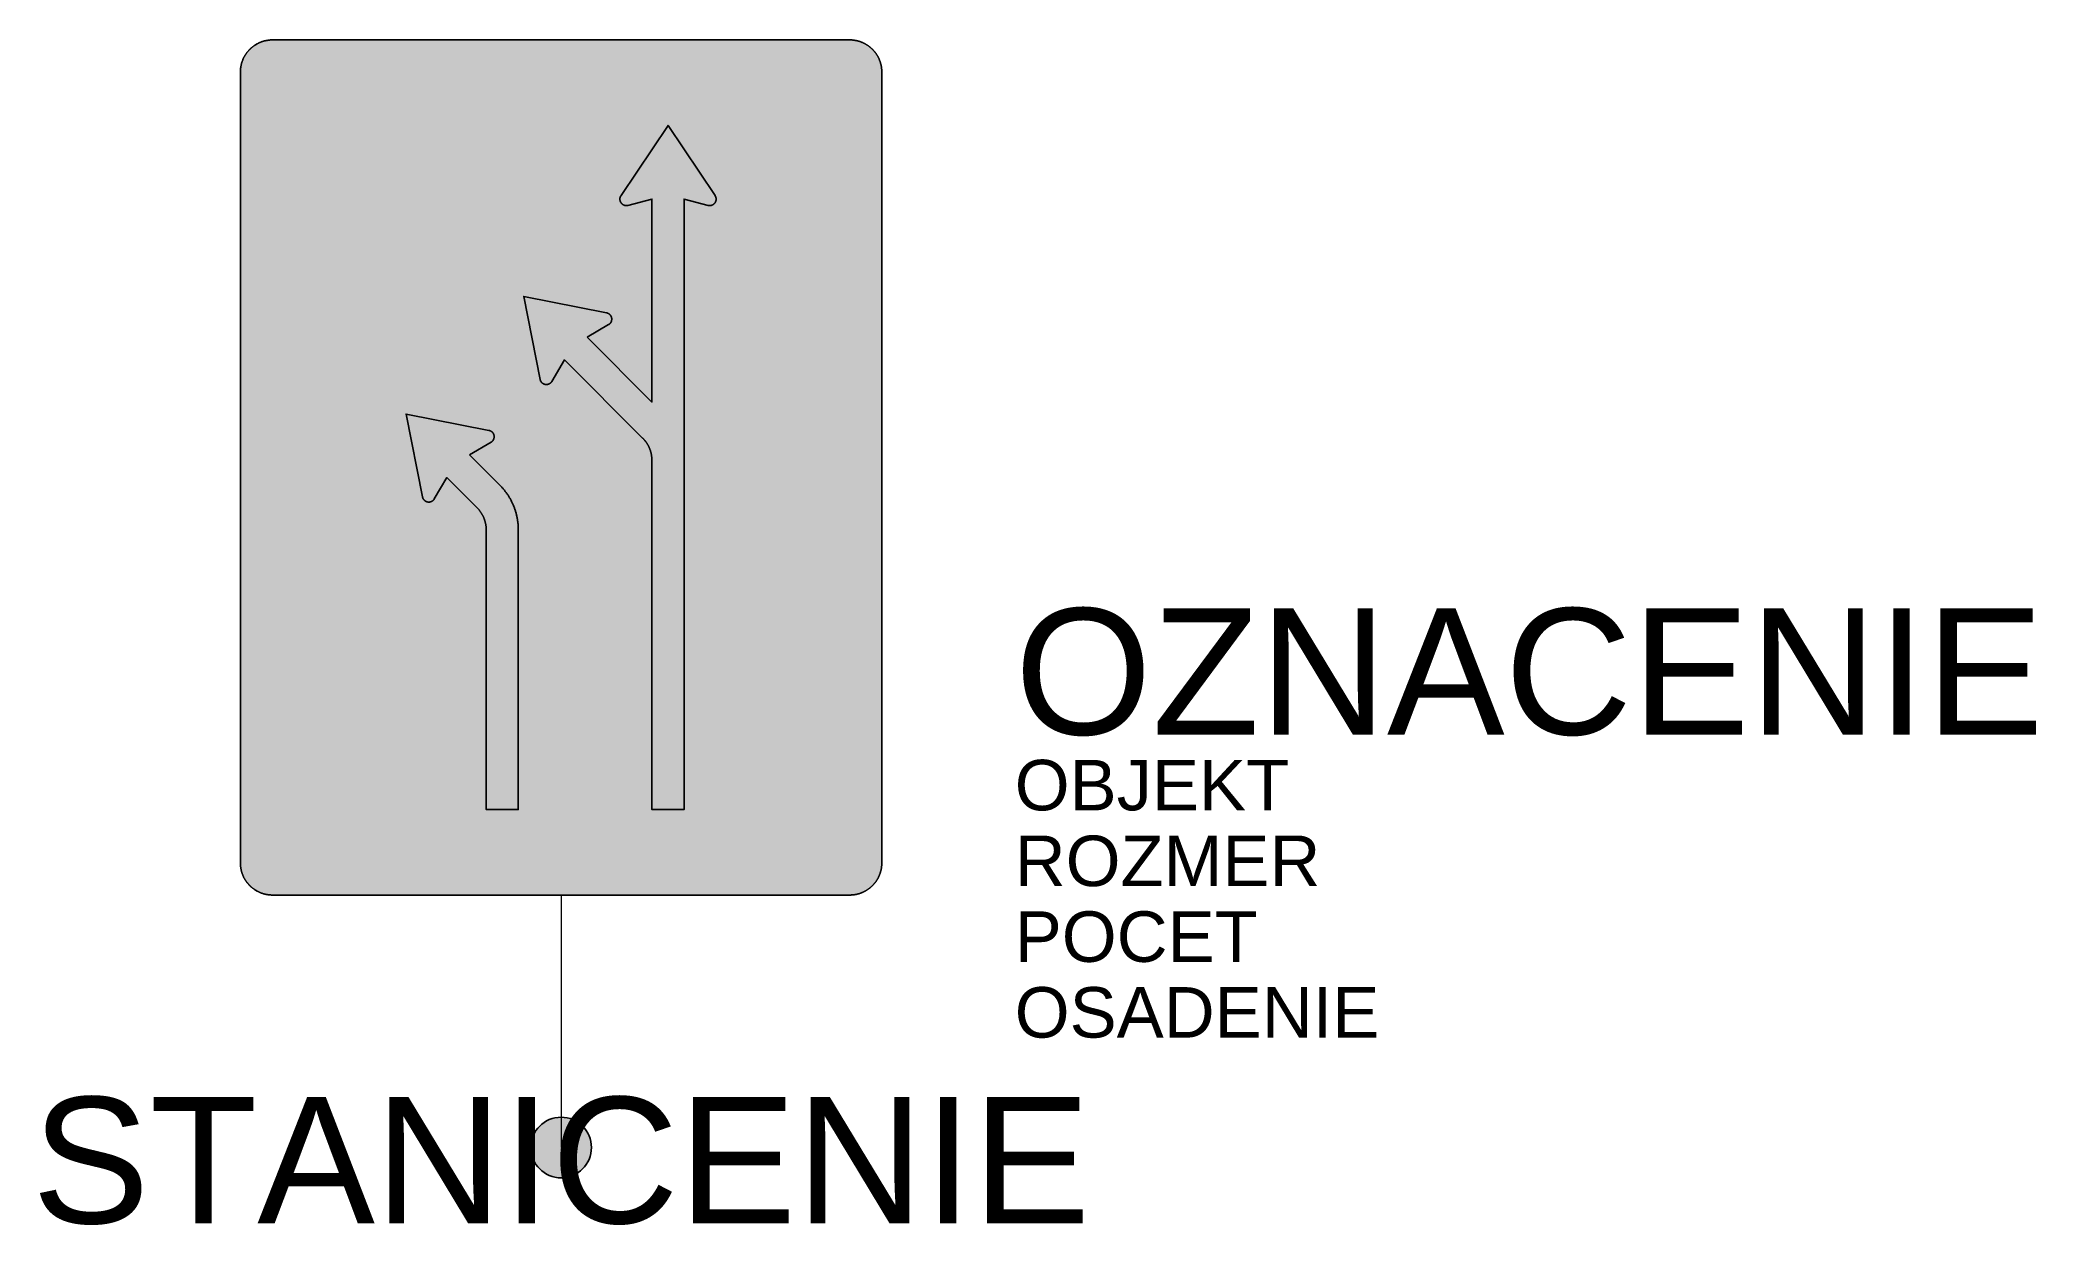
# Model space of a CAD drawing. Header units: metres. Extents: x -10.3 to 29.2, y -1.5 to 21.9.
import ezdxf
from ezdxf.enums import TextEntityAlignment as Align

# ---------------------------------------------------------------- set-up
doc = ezdxf.new("R2010")
doc.units = ezdxf.units.M
doc.layers.get('Defpoints').update_dxf_attribs({"color": 140, "lineweight": 5})
doc.styles.get("Standard").update_dxf_attribs({"font": 'arial.ttf'})

msp = doc.modelspace()

# ---------------------------------------------------------------- hatches: boundary and pattern name
at = {"true_color": 0xf1efea}
msp.add_hatch(color=7, dxfattribs=at).paths.add_polyline_path([(-5.715, 5), (-5.723, 5), (-5.731, 5), (-5.739, 5), (-5.747, 5.001), (-5.754, 5.001), (-5.762, 5.002), (-5.77, 5.002), (-5.778, 5.003), (-5.786, 5.004), (-5.793, 5.005), (-5.801, 5.006), (-5.809, 5.007), (-5.816, 5.008), (-5.824, 5.009), (-5.832, 5.011), (-5.839, 5.012), (-5.847, 5.014), (-5.855, 5.016), (-5.862, 5.017), (-5.87, 5.019), (-5.877, 5.021), (-5.885, 5.023), (-5.892, 5.025), (-5.9, 5.027), (-5.907, 5.03), (-5.914, 5.032), (-5.922, 5.035), (-5.929, 5.037), (-5.936, 5.04), (-5.944, 5.043), (-5.951, 5.045), (-5.958, 5.048), (-5.965, 5.051), (-5.972, 5.054), (-5.979, 5.058), (-5.986, 5.061), (-5.993, 5.064), (-6, 5.068), (-6.007, 5.071), (-6.014, 5.075), (-6.021, 5.078), (-6.028, 5.082), (-6.034, 5.086), (-6.041, 5.09), (-6.048, 5.094), (-6.054, 5.098), (-6.061, 5.102), (-6.067, 5.107), (-6.074, 5.111), (-6.08, 5.115), (-6.087, 5.12), (-6.093, 5.125), (-6.099, 5.129), (-6.105, 5.134), (-6.111, 5.139), (-6.117, 5.144), (-6.123, 5.149), (-6.129, 5.154), (-6.135, 5.159), (-6.141, 5.164), (-6.147, 5.17), (-6.153, 5.175), (-6.158, 5.18), (-6.164, 5.186), (-6.17, 5.192), (-6.175, 5.197), (-6.18, 5.203), (-6.186, 5.209), (-6.191, 5.215), (-6.196, 5.221), (-6.201, 5.226), (-6.206, 5.232), (-6.211, 5.239), (-6.216, 5.245), (-6.221, 5.251), (-6.225, 5.257), (-6.23, 5.263), (-6.234, 5.27), (-6.239, 5.276), (-6.243, 5.283), (-6.248, 5.289), (-6.252, 5.296), (-6.256, 5.302), (-6.26, 5.309), (-6.264, 5.316), (-6.268, 5.322), (-6.271, 5.329), (-6.275, 5.336), (-6.279, 5.343), (-6.282, 5.35), (-6.286, 5.357), (-6.289, 5.364), (-6.292, 5.371), (-6.296, 5.378), (-6.299, 5.385), (-6.302, 5.392), (-6.305, 5.399), (-6.307, 5.406), (-6.31, 5.414), (-6.313, 5.421), (-6.315, 5.428), (-6.318, 5.435), (-6.32, 5.443), (-6.323, 5.45), (-6.325, 5.458), (-6.327, 5.465), (-6.329, 5.473), (-6.331, 5.48), (-6.333, 5.488), (-6.334, 5.495), (-6.336, 5.503), (-6.338, 5.51), (-6.339, 5.518), (-6.341, 5.526), (-6.342, 5.533), (-6.343, 5.541), (-6.344, 5.549), (-6.345, 5.557), (-6.346, 5.564), (-6.347, 5.572), (-6.348, 5.58), (-6.348, 5.588), (-6.349, 5.596), (-6.349, 5.603), (-6.35, 5.611), (-6.35, 5.619), (-6.35, 5.627), (-6.35, 5.635), (-6.35, 21.298), (-6.35, 21.306), (-6.35, 21.314), (-6.35, 21.322), (-6.349, 21.33), (-6.349, 21.338), (-6.348, 21.345), (-6.348, 21.353), (-6.347, 21.361), (-6.346, 21.369), (-6.345, 21.377), (-6.344, 21.384), (-6.343, 21.392), (-6.342, 21.4), (-6.341, 21.407), (-6.339, 21.415), (-6.338, 21.423), (-6.336, 21.43), (-6.334, 21.438), (-6.333, 21.446), (-6.331, 21.453), (-6.329, 21.461), (-6.327, 21.468), (-6.325, 21.476), (-6.323, 21.483), (-6.32, 21.49), (-6.318, 21.498), (-6.315, 21.505), (-6.313, 21.512), (-6.31, 21.52), (-6.307, 21.527), (-6.305, 21.534), (-6.302, 21.541), (-6.299, 21.548), (-6.296, 21.556), (-6.292, 21.563), (-6.289, 21.57), (-6.286, 21.577), (-6.282, 21.584), (-6.279, 21.59), (-6.275, 21.597), (-6.271, 21.604), (-6.268, 21.611), (-6.264, 21.618), (-6.26, 21.624), (-6.256, 21.631), (-6.252, 21.638), (-6.248, 21.644), (-6.243, 21.651), (-6.239, 21.657), (-6.234, 21.663), (-6.23, 21.67), (-6.225, 21.676), (-6.221, 21.682), (-6.216, 21.688), (-6.211, 21.695), (-6.206, 21.701), (-6.201, 21.707), (-6.196, 21.713), (-6.191, 21.719), (-6.186, 21.724), (-6.18, 21.73), (-6.175, 21.736), (-6.17, 21.742), (-6.164, 21.747), (-6.158, 21.753), (-6.153, 21.758), (-6.147, 21.764), (-6.141, 21.769), (-6.135, 21.774), (-6.129, 21.779), (-6.123, 21.784), (-6.117, 21.789), (-6.111, 21.794), (-6.105, 21.799), (-6.099, 21.804), (-6.093, 21.809), (-6.087, 21.813), (-6.08, 21.818), (-6.074, 21.822), (-6.067, 21.827), (-6.061, 21.831), (-6.054, 21.835), (-6.048, 21.839), (-6.041, 21.843), (-6.034, 21.847), (-6.028, 21.851), (-6.021, 21.855), (-6.014, 21.858), (-6.007, 21.862), (-6, 21.866), (-5.993, 21.869), (-5.986, 21.872), (-5.979, 21.876), (-5.972, 21.879), (-5.965, 21.882), (-5.958, 21.885), (-5.951, 21.888), (-5.944, 21.891), (-5.936, 21.893), (-5.929, 21.896), (-5.922, 21.899), (-5.914, 21.901), (-5.907, 21.904), (-5.9, 21.906), (-5.892, 21.908), (-5.885, 21.91), (-5.877, 21.912), (-5.87, 21.914), (-5.862, 21.916), (-5.855, 21.918), (-5.847, 21.919), (-5.839, 21.921), (-5.832, 21.922), (-5.824, 21.924), (-5.816, 21.925), (-5.809, 21.926), (-5.801, 21.927), (-5.793, 21.928), (-5.786, 21.929), (-5.778, 21.93), (-5.77, 21.931), (-5.762, 21.932), (-5.754, 21.932), (-5.747, 21.933), (-5.739, 21.933), (-5.731, 21.933), (-5.723, 21.933), (-5.715, 21.933), (5.715, 21.933), (5.723, 21.933), (5.731, 21.933), (5.739, 21.933), (5.747, 21.933), (5.754, 21.932), (5.762, 21.932), (5.77, 21.931), (5.778, 21.93), (5.786, 21.929), (5.793, 21.928), (5.801, 21.927), (5.809, 21.926), (5.816, 21.925), (5.824, 21.924), (5.832, 21.922), (5.839, 21.921), (5.847, 21.919), (5.855, 21.918), (5.862, 21.916), (5.87, 21.914), (5.877, 21.912), (5.885, 21.91), (5.892, 21.908), (5.9, 21.906), (5.907, 21.904), (5.914, 21.901), (5.922, 21.899), (5.929, 21.896), (5.936, 21.893), (5.944, 21.891), (5.951, 21.888), (5.958, 21.885), (5.965, 21.882), (5.972, 21.879), (5.979, 21.876), (5.986, 21.872), (5.993, 21.869), (6, 21.866), (6.007, 21.862), (6.014, 21.858), (6.021, 21.855), (6.028, 21.851), (6.034, 21.847), (6.041, 21.843), (6.048, 21.839), (6.054, 21.835), (6.061, 21.831), (6.067, 21.827), (6.074, 21.822), (6.08, 21.818), (6.087, 21.813), (6.093, 21.809), (6.099, 21.804), (6.105, 21.799), (6.111, 21.794), (6.117, 21.789), (6.123, 21.784), (6.129, 21.779), (6.135, 21.774), (6.141, 21.769), (6.147, 21.764), (6.153, 21.758), (6.158, 21.753), (6.164, 21.747), (6.17, 21.742), (6.175, 21.736), (6.18, 21.73), (6.186, 21.724), (6.191, 21.719), (6.196, 21.713), (6.201, 21.707), (6.206, 21.701), (6.211, 21.695), (6.216, 21.688), (6.221, 21.682), (6.225, 21.676), (6.23, 21.67), (6.235, 21.663), (6.239, 21.657), (6.243, 21.651), (6.248, 21.644), (6.252, 21.638), (6.256, 21.631), (6.26, 21.624), (6.264, 21.618), (6.268, 21.611), (6.272, 21.604), (6.275, 21.597), (6.279, 21.59), (6.282, 21.584), (6.286, 21.577), (6.289, 21.57), (6.292, 21.563), (6.296, 21.556), (6.299, 21.548), (6.302, 21.541), (6.305, 21.534), (6.307, 21.527), (6.31, 21.52), (6.313, 21.512), (6.315, 21.505), (6.318, 21.498), (6.32, 21.49), (6.323, 21.483), (6.325, 21.476), (6.327, 21.468), (6.329, 21.461), (6.331, 21.453), (6.333, 21.446), (6.334, 21.438), (6.336, 21.43), (6.338, 21.423), (6.339, 21.415), (6.341, 21.407), (6.342, 21.4), (6.343, 21.392), (6.344, 21.384), (6.345, 21.377), (6.346, 21.369), (6.347, 21.361), (6.348, 21.353), (6.348, 21.345), (6.349, 21.338), (6.349, 21.33), (6.35, 21.322), (6.35, 21.314), (6.35, 21.306), (6.35, 21.298), (6.35, 5.635), (6.35, 5.627), (6.35, 5.619), (6.35, 5.611), (6.349, 5.603), (6.349, 5.596), (6.348, 5.588), (6.348, 5.58), (6.347, 5.572), (6.346, 5.564), (6.345, 5.557), (6.344, 5.549), (6.343, 5.541), (6.342, 5.533), (6.341, 5.526), (6.339, 5.518), (6.338, 5.51), (6.336, 5.503), (6.334, 5.495), (6.333, 5.488), (6.331, 5.48), (6.329, 5.473), (6.327, 5.465), (6.325, 5.458), (6.323, 5.45), (6.32, 5.443), (6.318, 5.435), (6.315, 5.428), (6.313, 5.421), (6.31, 5.414), (6.307, 5.406), (6.305, 5.399), (6.302, 5.392), (6.299, 5.385), (6.296, 5.378), (6.292, 5.371), (6.289, 5.364), (6.286, 5.357), (6.282, 5.35), (6.279, 5.343), (6.275, 5.336), (6.272, 5.329), (6.268, 5.322), (6.264, 5.316), (6.26, 5.309), (6.256, 5.302), (6.252, 5.296), (6.248, 5.289), (6.243, 5.283), (6.239, 5.276), (6.235, 5.27), (6.23, 5.263), (6.225, 5.257), (6.221, 5.251), (6.216, 5.245), (6.211, 5.239), (6.206, 5.232), (6.201, 5.226), (6.196, 5.221), (6.191, 5.215), (6.186, 5.209), (6.18, 5.203), (6.175, 5.197), (6.17, 5.192), (6.164, 5.186), (6.158, 5.18), (6.153, 5.175), (6.147, 5.17), (6.141, 5.164), (6.135, 5.159), (6.129, 5.154), (6.123, 5.149), (6.117, 5.144), (6.111, 5.139), (6.105, 5.134), (6.099, 5.129), (6.093, 5.125), (6.087, 5.12), (6.08, 5.115), (6.074, 5.111), (6.067, 5.107), (6.061, 5.102), (6.054, 5.098), (6.048, 5.094), (6.041, 5.09), (6.034, 5.086), (6.028, 5.082), (6.021, 5.078), (6.014, 5.075), (6.007, 5.071), (6, 5.068), (5.993, 5.064), (5.986, 5.061), (5.979, 5.058), (5.972, 5.054), (5.965, 5.051), (5.958, 5.048), (5.951, 5.045), (5.944, 5.043), (5.936, 5.04), (5.929, 5.037), (5.922, 5.035), (5.914, 5.032), (5.907, 5.03), (5.9, 5.027), (5.892, 5.025), (5.885, 5.023), (5.877, 5.021), (5.87, 5.019), (5.862, 5.017), (5.855, 5.016), (5.847, 5.014), (5.839, 5.012), (5.832, 5.011), (5.824, 5.009), (5.816, 5.008), (5.809, 5.007), (5.801, 5.006), (5.793, 5.005), (5.786, 5.004), (5.778, 5.003), (5.77, 5.002), (5.762, 5.002), (5.754, 5.001), (5.747, 5.001), (5.739, 5), (5.731, 5), (5.723, 5), (5.715, 5)])
at = {"true_color": 0x292829}
h = msp.add_hatch(color=250, dxfattribs=at)
h.paths.add_polyline_path([(-5.715, 5.159), (-5.721, 5.159), (-5.727, 5.159), (-5.733, 5.159), (-5.739, 5.159), (-5.745, 5.16), (-5.75, 5.16), (-5.756, 5.16), (-5.762, 5.161), (-5.768, 5.162), (-5.774, 5.162), (-5.779, 5.163), (-5.785, 5.164), (-5.791, 5.165), (-5.797, 5.166), (-5.803, 5.167), (-5.808, 5.168), (-5.814, 5.169), (-5.82, 5.17), (-5.825, 5.172), (-5.831, 5.173), (-5.837, 5.174), (-5.842, 5.176), (-5.848, 5.178), (-5.853, 5.179), (-5.859, 5.181), (-5.865, 5.183), (-5.87, 5.185), (-5.876, 5.187), (-5.881, 5.189), (-5.886, 5.191), (-5.892, 5.193), (-5.897, 5.195), (-5.903, 5.197), (-5.908, 5.2), (-5.913, 5.202), (-5.918, 5.204), (-5.924, 5.207), (-5.929, 5.209), (-5.934, 5.212), (-5.939, 5.215), (-5.944, 5.218), (-5.949, 5.22), (-5.954, 5.223), (-5.959, 5.226), (-5.965, 5.229), (-5.969, 5.232), (-5.974, 5.236), (-5.979, 5.239), (-5.984, 5.242), (-5.989, 5.245), (-5.994, 5.249), (-5.998, 5.252), (-6.003, 5.256), (-6.008, 5.259), (-6.012, 5.263), (-6.017, 5.267), (-6.021, 5.27), (-6.026, 5.274), (-6.03, 5.278), (-6.035, 5.282), (-6.039, 5.286), (-6.043, 5.29), (-6.048, 5.294), (-6.052, 5.298), (-6.056, 5.302), (-6.06, 5.307), (-6.064, 5.311), (-6.068, 5.315), (-6.072, 5.32), (-6.076, 5.324), (-6.08, 5.329), (-6.083, 5.333), (-6.087, 5.338), (-6.091, 5.342), (-6.094, 5.347), (-6.098, 5.352), (-6.101, 5.356), (-6.105, 5.361), (-6.108, 5.366), (-6.111, 5.371), (-6.114, 5.376), (-6.118, 5.381), (-6.121, 5.385), (-6.124, 5.39), (-6.127, 5.395), (-6.13, 5.401), (-6.132, 5.406), (-6.135, 5.411), (-6.138, 5.416), (-6.14, 5.421), (-6.143, 5.426), (-6.146, 5.431), (-6.148, 5.437), (-6.15, 5.442), (-6.153, 5.447), (-6.155, 5.453), (-6.157, 5.458), (-6.159, 5.463), (-6.161, 5.469), (-6.163, 5.474), (-6.165, 5.48), (-6.167, 5.485), (-6.169, 5.491), (-6.171, 5.496), (-6.172, 5.502), (-6.174, 5.508), (-6.175, 5.513), (-6.177, 5.519), (-6.178, 5.524), (-6.18, 5.53), (-6.181, 5.536), (-6.182, 5.542), (-6.183, 5.547), (-6.184, 5.553), (-6.185, 5.559), (-6.186, 5.565), (-6.187, 5.57), (-6.188, 5.576), (-6.188, 5.582), (-6.189, 5.588), (-6.189, 5.594), (-6.19, 5.6), (-6.19, 5.605), (-6.191, 5.611), (-6.191, 5.617), (-6.191, 5.623), (-6.191, 5.629), (-6.191, 5.635), (-6.191, 21.298), (-6.191, 21.304), (-6.191, 21.31), (-6.191, 21.316), (-6.191, 21.322), (-6.19, 21.328), (-6.19, 21.334), (-6.189, 21.339), (-6.189, 21.345), (-6.188, 21.351), (-6.188, 21.357), (-6.187, 21.363), (-6.186, 21.369), (-6.185, 21.374), (-6.184, 21.38), (-6.183, 21.386), (-6.182, 21.392), (-6.181, 21.397), (-6.18, 21.403), (-6.178, 21.409), (-6.177, 21.414), (-6.175, 21.42), (-6.174, 21.426), (-6.172, 21.431), (-6.171, 21.437), (-6.169, 21.442), (-6.167, 21.448), (-6.165, 21.453), (-6.163, 21.459), (-6.161, 21.464), (-6.159, 21.47), (-6.157, 21.475), (-6.155, 21.481), (-6.153, 21.486), (-6.15, 21.491), (-6.148, 21.497), (-6.146, 21.502), (-6.143, 21.507), (-6.14, 21.512), (-6.138, 21.517), (-6.135, 21.523), (-6.132, 21.528), (-6.13, 21.533), (-6.127, 21.538), (-6.124, 21.543), (-6.121, 21.548), (-6.118, 21.553), (-6.114, 21.558), (-6.111, 21.563), (-6.108, 21.567), (-6.105, 21.572), (-6.101, 21.577), (-6.098, 21.582), (-6.094, 21.586), (-6.091, 21.591), (-6.087, 21.596), (-6.083, 21.6), (-6.08, 21.605), (-6.076, 21.609), (-6.072, 21.614), (-6.068, 21.618), (-6.064, 21.622), (-6.06, 21.627), (-6.056, 21.631), (-6.052, 21.635), (-6.048, 21.639), (-6.043, 21.643), (-6.039, 21.647), (-6.035, 21.651), (-6.03, 21.655), (-6.026, 21.659), (-6.021, 21.663), (-6.017, 21.667), (-6.012, 21.67), (-6.008, 21.674), (-6.003, 21.678), (-5.998, 21.681), (-5.994, 21.685), (-5.989, 21.688), (-5.984, 21.691), (-5.979, 21.695), (-5.974, 21.698), (-5.969, 21.701), (-5.965, 21.704), (-5.959, 21.707), (-5.954, 21.71), (-5.949, 21.713), (-5.944, 21.716), (-5.939, 21.718), (-5.934, 21.721), (-5.929, 21.724), (-5.924, 21.726), (-5.918, 21.729), (-5.913, 21.731), (-5.908, 21.734), (-5.903, 21.736), (-5.897, 21.738), (-5.892, 21.74), (-5.886, 21.743), (-5.881, 21.745), (-5.876, 21.747), (-5.87, 21.749), (-5.865, 21.75), (-5.859, 21.752), (-5.853, 21.754), (-5.848, 21.756), (-5.842, 21.757), (-5.837, 21.759), (-5.831, 21.76), (-5.825, 21.762), (-5.82, 21.763), (-5.814, 21.764), (-5.808, 21.765), (-5.803, 21.766), (-5.797, 21.767), (-5.791, 21.768), (-5.785, 21.769), (-5.779, 21.77), (-5.774, 21.771), (-5.768, 21.772), (-5.762, 21.772), (-5.756, 21.773), (-5.75, 21.773), (-5.745, 21.774), (-5.739, 21.774), (-5.733, 21.774), (-5.727, 21.774), (-5.721, 21.775), (-5.715, 21.775), (5.715, 21.775), (5.721, 21.775), (5.727, 21.774), (5.733, 21.774), (5.739, 21.774), (5.745, 21.774), (5.75, 21.773), (5.756, 21.773), (5.762, 21.772), (5.768, 21.772), (5.774, 21.771), (5.78, 21.77), (5.785, 21.769), (5.791, 21.768), (5.797, 21.767), (5.803, 21.766), (5.808, 21.765), (5.814, 21.764), (5.82, 21.763), (5.825, 21.762), (5.831, 21.76), (5.837, 21.759), (5.842, 21.757), (5.848, 21.756), (5.853, 21.754), (5.859, 21.752), (5.865, 21.75), (5.87, 21.749), (5.876, 21.747), (5.881, 21.745), (5.886, 21.743), (5.892, 21.74), (5.897, 21.738), (5.903, 21.736), (5.908, 21.734), (5.913, 21.731), (5.918, 21.729), (5.924, 21.726), (5.929, 21.724), (5.934, 21.721), (5.939, 21.718), (5.944, 21.716), (5.95, 21.713), (5.955, 21.71), (5.96, 21.707), (5.965, 21.704), (5.969, 21.701), (5.974, 21.698), (5.979, 21.695), (5.984, 21.691), (5.989, 21.688), (5.994, 21.685), (5.998, 21.681), (6.003, 21.678), (6.008, 21.674), (6.012, 21.67), (6.017, 21.667), (6.021, 21.663), (6.026, 21.659), (6.03, 21.655), (6.035, 21.651), (6.039, 21.647), (6.043, 21.643), (6.048, 21.639), (6.052, 21.635), (6.056, 21.631), (6.06, 21.627), (6.064, 21.622), (6.068, 21.618), (6.072, 21.614), (6.076, 21.609), (6.08, 21.605), (6.083, 21.6), (6.087, 21.596), (6.091, 21.591), (6.094, 21.586), (6.098, 21.582), (6.101, 21.577), (6.105, 21.572), (6.108, 21.567), (6.111, 21.563), (6.114, 21.558), (6.118, 21.553), (6.121, 21.548), (6.124, 21.543), (6.127, 21.538), (6.13, 21.533), (6.132, 21.528), (6.135, 21.523), (6.138, 21.517), (6.141, 21.512), (6.143, 21.507), (6.146, 21.502), (6.148, 21.497), (6.15, 21.491), (6.153, 21.486), (6.155, 21.481), (6.157, 21.475), (6.159, 21.47), (6.161, 21.464), (6.163, 21.459), (6.165, 21.453), (6.167, 21.448), (6.169, 21.442), (6.171, 21.437), (6.172, 21.431), (6.174, 21.426), (6.175, 21.42), (6.177, 21.414), (6.178, 21.409), (6.18, 21.403), (6.181, 21.397), (6.182, 21.392), (6.183, 21.386), (6.184, 21.38), (6.185, 21.374), (6.186, 21.369), (6.187, 21.363), (6.188, 21.357), (6.188, 21.351), (6.189, 21.345), (6.189, 21.339), (6.19, 21.334), (6.19, 21.328), (6.191, 21.322), (6.191, 21.316), (6.191, 21.31), (6.191, 21.304), (6.191, 21.298), (6.191, 5.635), (6.191, 5.629), (6.191, 5.623), (6.191, 5.617), (6.191, 5.611), (6.19, 5.605), (6.19, 5.6), (6.189, 5.594), (6.189, 5.588), (6.188, 5.582), (6.188, 5.576), (6.187, 5.57), (6.186, 5.565), (6.185, 5.559), (6.184, 5.553), (6.183, 5.547), (6.182, 5.542), (6.181, 5.536), (6.18, 5.53), (6.178, 5.524), (6.177, 5.519), (6.175, 5.513), (6.174, 5.508), (6.172, 5.502), (6.171, 5.496), (6.169, 5.491), (6.167, 5.485), (6.165, 5.48), (6.163, 5.474), (6.161, 5.469), (6.159, 5.463), (6.157, 5.458), (6.155, 5.453), (6.153, 5.447), (6.15, 5.442), (6.148, 5.437), (6.146, 5.431), (6.143, 5.426), (6.141, 5.421), (6.138, 5.416), (6.135, 5.411), (6.132, 5.406), (6.13, 5.401), (6.127, 5.395), (6.124, 5.39), (6.121, 5.385), (6.118, 5.381), (6.114, 5.376), (6.111, 5.371), (6.108, 5.366), (6.105, 5.361), (6.101, 5.356), (6.098, 5.352), (6.094, 5.347), (6.091, 5.342), (6.087, 5.338), (6.083, 5.333), (6.08, 5.329), (6.076, 5.324), (6.072, 5.32), (6.068, 5.315), (6.064, 5.311), (6.06, 5.307), (6.056, 5.302), (6.052, 5.298), (6.048, 5.294), (6.043, 5.29), (6.039, 5.286), (6.035, 5.282), (6.03, 5.278), (6.026, 5.274), (6.021, 5.27), (6.017, 5.267), (6.012, 5.263), (6.008, 5.259), (6.003, 5.256), (5.998, 5.252), (5.994, 5.249), (5.989, 5.245), (5.984, 5.242), (5.979, 5.239), (5.974, 5.236), (5.969, 5.232), (5.965, 5.229), (5.96, 5.226), (5.955, 5.223), (5.95, 5.22), (5.944, 5.218), (5.939, 5.215), (5.934, 5.212), (5.929, 5.209), (5.924, 5.207), (5.918, 5.204), (5.913, 5.202), (5.908, 5.2), (5.903, 5.197), (5.897, 5.195), (5.892, 5.193), (5.886, 5.191), (5.881, 5.189), (5.876, 5.187), (5.87, 5.185), (5.865, 5.183), (5.859, 5.181), (5.853, 5.179), (5.848, 5.178), (5.842, 5.176), (5.837, 5.174), (5.831, 5.173), (5.825, 5.172), (5.82, 5.17), (5.814, 5.169), (5.808, 5.168), (5.803, 5.167), (5.797, 5.166), (5.791, 5.165), (5.785, 5.164), (5.78, 5.163), (5.774, 5.162), (5.768, 5.162), (5.762, 5.161), (5.756, 5.16), (5.75, 5.16), (5.745, 5.16), (5.739, 5.159), (5.733, 5.159), (5.727, 5.159), (5.721, 5.159), (5.715, 5.159)])
h.paths.add_polyline_path([(-5.715, 5.37), (-5.722, 5.37), (-5.729, 5.371), (-5.735, 5.371), (-5.742, 5.372), (-5.749, 5.373), (-5.755, 5.373), (-5.762, 5.375), (-5.768, 5.376), (-5.775, 5.377), (-5.781, 5.379), (-5.787, 5.38), (-5.794, 5.382), (-5.8, 5.384), (-5.806, 5.386), (-5.812, 5.389), (-5.818, 5.391), (-5.824, 5.394), (-5.83, 5.396), (-5.835, 5.399), (-5.841, 5.402), (-5.847, 5.405), (-5.852, 5.409), (-5.858, 5.412), (-5.863, 5.416), (-5.868, 5.419), (-5.873, 5.423), (-5.878, 5.427), (-5.883, 5.431), (-5.888, 5.435), (-5.893, 5.439), (-5.898, 5.443), (-5.902, 5.448), (-5.907, 5.452), (-5.911, 5.457), (-5.915, 5.462), (-5.919, 5.467), (-5.923, 5.472), (-5.927, 5.477), (-5.931, 5.482), (-5.934, 5.487), (-5.938, 5.492), (-5.941, 5.498), (-5.945, 5.503), (-5.948, 5.509), (-5.951, 5.514), (-5.953, 5.52), (-5.956, 5.526), (-5.959, 5.532), (-5.961, 5.538), (-5.964, 5.544), (-5.966, 5.55), (-5.968, 5.556), (-5.97, 5.563), (-5.971, 5.569), (-5.973, 5.575), (-5.974, 5.582), (-5.975, 5.588), (-5.977, 5.595), (-5.977, 5.601), (-5.978, 5.608), (-5.979, 5.615), (-5.979, 5.621), (-5.98, 5.628), (-5.98, 5.635), (-5.98, 21.298), (-5.98, 21.305), (-5.979, 21.312), (-5.979, 21.319), (-5.978, 21.325), (-5.977, 21.332), (-5.977, 21.339), (-5.975, 21.345), (-5.974, 21.352), (-5.973, 21.358), (-5.971, 21.364), (-5.97, 21.371), (-5.968, 21.377), (-5.966, 21.383), (-5.964, 21.389), (-5.961, 21.395), (-5.959, 21.401), (-5.956, 21.407), (-5.953, 21.413), (-5.951, 21.419), (-5.948, 21.424), (-5.945, 21.43), (-5.941, 21.435), (-5.938, 21.441), (-5.934, 21.446), (-5.931, 21.451), (-5.927, 21.457), (-5.923, 21.462), (-5.919, 21.467), (-5.915, 21.471), (-5.911, 21.476), (-5.907, 21.481), (-5.902, 21.485), (-5.898, 21.49), (-5.893, 21.494), (-5.888, 21.498), (-5.883, 21.502), (-5.878, 21.506), (-5.873, 21.51), (-5.868, 21.514), (-5.863, 21.518), (-5.858, 21.521), (-5.852, 21.525), (-5.847, 21.528), (-5.841, 21.531), (-5.835, 21.534), (-5.83, 21.537), (-5.824, 21.54), (-5.818, 21.542), (-5.812, 21.545), (-5.806, 21.547), (-5.8, 21.549), (-5.794, 21.551), (-5.787, 21.553), (-5.781, 21.555), (-5.775, 21.556), (-5.768, 21.557), (-5.762, 21.559), (-5.755, 21.56), (-5.749, 21.561), (-5.742, 21.562), (-5.735, 21.562), (-5.729, 21.563), (-5.722, 21.563), (-5.715, 21.563), (5.715, 21.563), (5.722, 21.563), (5.729, 21.563), (5.735, 21.562), (5.742, 21.562), (5.749, 21.561), (5.755, 21.56), (5.762, 21.559), (5.768, 21.557), (5.775, 21.556), (5.781, 21.555), (5.787, 21.553), (5.794, 21.551), (5.8, 21.549), (5.806, 21.547), (5.812, 21.545), (5.818, 21.542), (5.824, 21.54), (5.83, 21.537), (5.835, 21.534), (5.841, 21.531), (5.847, 21.528), (5.852, 21.525), (5.858, 21.521), (5.863, 21.518), (5.868, 21.514), (5.873, 21.51), (5.878, 21.506), (5.883, 21.502), (5.888, 21.498), (5.893, 21.494), (5.898, 21.49), (5.902, 21.485), (5.907, 21.481), (5.911, 21.476), (5.915, 21.471), (5.919, 21.467), (5.923, 21.462), (5.927, 21.457), (5.931, 21.451), (5.934, 21.446), (5.938, 21.441), (5.941, 21.435), (5.945, 21.43), (5.948, 21.424), (5.951, 21.419), (5.953, 21.413), (5.956, 21.407), (5.959, 21.401), (5.961, 21.395), (5.964, 21.389), (5.966, 21.383), (5.968, 21.377), (5.97, 21.371), (5.971, 21.364), (5.973, 21.358), (5.974, 21.352), (5.975, 21.345), (5.977, 21.339), (5.977, 21.332), (5.978, 21.325), (5.979, 21.319), (5.979, 21.312), (5.979, 21.305), (5.98, 21.298), (5.98, 5.635), (5.979, 5.628), (5.979, 5.621), (5.979, 5.615), (5.978, 5.608), (5.977, 5.601), (5.977, 5.595), (5.975, 5.588), (5.974, 5.582), (5.973, 5.575), (5.971, 5.569), (5.97, 5.563), (5.968, 5.556), (5.966, 5.55), (5.964, 5.544), (5.961, 5.538), (5.959, 5.532), (5.956, 5.526), (5.953, 5.52), (5.951, 5.514), (5.948, 5.509), (5.945, 5.503), (5.941, 5.498), (5.938, 5.492), (5.934, 5.487), (5.931, 5.482), (5.927, 5.477), (5.923, 5.472), (5.919, 5.467), (5.915, 5.462), (5.911, 5.457), (5.907, 5.452), (5.902, 5.448), (5.898, 5.443), (5.893, 5.439), (5.888, 5.435), (5.883, 5.431), (5.878, 5.427), (5.873, 5.423), (5.868, 5.419), (5.863, 5.416), (5.858, 5.412), (5.852, 5.409), (5.847, 5.405), (5.841, 5.402), (5.835, 5.399), (5.83, 5.396), (5.824, 5.394), (5.818, 5.391), (5.812, 5.389), (5.806, 5.386), (5.8, 5.384), (5.794, 5.382), (5.787, 5.38), (5.781, 5.379), (5.775, 5.377), (5.768, 5.376), (5.762, 5.375), (5.755, 5.373), (5.749, 5.373), (5.742, 5.372), (5.735, 5.371), (5.729, 5.371), (5.722, 5.37), (5.715, 5.37)], flags=16)
for points in [[(0.516, 16.045), (0.94, 16.295), (0.942, 16.296), (0.944, 16.297), (0.945, 16.298), (0.947, 16.299), (0.949, 16.301), (0.951, 16.302), (0.952, 16.303), (0.954, 16.304), (0.956, 16.306), (0.957, 16.307), (0.959, 16.308), (0.96, 16.31), (0.962, 16.311), (0.963, 16.312), (0.965, 16.314), (0.966, 16.315), (0.968, 16.317), (0.969, 16.318), (0.97, 16.32), (0.972, 16.321), (0.973, 16.323), (0.974, 16.324), (0.976, 16.326), (0.977, 16.328), (0.978, 16.329), (0.979, 16.331), (0.981, 16.333), (0.982, 16.334), (0.983, 16.336), (0.984, 16.338), (0.985, 16.339), (0.986, 16.341), (0.987, 16.343), (0.988, 16.345), (0.989, 16.347), (0.99, 16.348), (0.991, 16.35), (0.991, 16.352), (0.992, 16.354), (0.993, 16.356), (0.994, 16.358), (0.995, 16.36), (0.995, 16.362), (0.996, 16.364), (0.997, 16.366), (0.997, 16.367), (0.998, 16.369), (0.998, 16.371), (0.999, 16.373), (0.999, 16.375), (1, 16.377), (1, 16.379), (1.001, 16.381), (1.001, 16.384), (1.001, 16.385), (1.002, 16.388), (1.002, 16.39), (1.002, 16.392), (1.002, 16.394), (1.002, 16.396), (1.003, 16.398), (1.003, 16.4), (1.003, 16.402), (1.003, 16.404), (1.003, 16.407), (1.003, 16.41), (1.002, 16.413), (1.002, 16.416), (1.002, 16.418), (1.002, 16.421), (1.001, 16.424), (1.001, 16.427), (1, 16.429), (1, 16.432), (0.999, 16.435), (0.998, 16.437), (0.998, 16.44), (0.997, 16.442), (0.996, 16.445), (0.995, 16.448), (0.994, 16.45), (0.993, 16.453), (0.992, 16.455), (0.991, 16.458), (0.99, 16.46), (0.989, 16.463), (0.987, 16.465), (0.986, 16.467), (0.985, 16.47), (0.983, 16.472), (0.982, 16.474), (0.98, 16.476), (0.979, 16.479), (0.977, 16.481), (0.975, 16.483), (0.974, 16.485), (0.972, 16.487), (0.97, 16.489), (0.968, 16.491), (0.967, 16.493), (0.965, 16.495), (0.963, 16.497), (0.961, 16.498), (0.959, 16.5), (0.957, 16.502), (0.955, 16.504), (0.953, 16.505), (0.95, 16.507), (0.948, 16.509), (0.946, 16.51), (0.944, 16.512), (0.941, 16.513), (0.939, 16.514), (0.937, 16.516), (0.934, 16.517), (0.932, 16.518), (0.929, 16.519), (0.927, 16.521), (0.924, 16.522), (0.922, 16.523), (0.919, 16.524), (0.916, 16.524), (0.914, 16.525), (0.911, 16.526), (0.908, 16.527), (0.906, 16.528), (0.903, 16.528), (0.9, 16.529), (-0.741, 16.853), (-0.416, 15.212), (-0.416, 15.209), (-0.415, 15.207), (-0.414, 15.204), (-0.414, 15.201), (-0.413, 15.199), (-0.412, 15.196), (-0.411, 15.193), (-0.41, 15.191), (-0.409, 15.188), (-0.408, 15.186), (-0.407, 15.183), (-0.406, 15.181), (-0.405, 15.178), (-0.403, 15.176), (-0.402, 15.173), (-0.4, 15.171), (-0.399, 15.169), (-0.398, 15.167), (-0.396, 15.164), (-0.395, 15.162), (-0.393, 15.16), (-0.391, 15.158), (-0.39, 15.156), (-0.388, 15.154), (-0.386, 15.152), (-0.384, 15.15), (-0.382, 15.148), (-0.38, 15.146), (-0.378, 15.144), (-0.376, 15.142), (-0.374, 15.14), (-0.372, 15.139), (-0.37, 15.137), (-0.368, 15.135), (-0.366, 15.134), (-0.364, 15.132), (-0.362, 15.131), (-0.359, 15.129), (-0.357, 15.128), (-0.355, 15.127), (-0.352, 15.125), (-0.35, 15.124), (-0.348, 15.123), (-0.345, 15.122), (-0.343, 15.12), (-0.34, 15.119), (-0.338, 15.118), (-0.335, 15.117), (-0.333, 15.117), (-0.33, 15.116), (-0.327, 15.115), (-0.325, 15.114), (-0.322, 15.113), (-0.319, 15.113), (-0.317, 15.112), (-0.314, 15.112), (-0.311, 15.111), (-0.309, 15.111), (-0.306, 15.111), (-0.303, 15.11), (-0.3, 15.11), (-0.297, 15.11), (-0.295, 15.11), (-0.292, 15.11), (-0.29, 15.11), (-0.288, 15.11), (-0.285, 15.11), (-0.283, 15.11), (-0.281, 15.11), (-0.279, 15.11), (-0.277, 15.111), (-0.275, 15.111), (-0.273, 15.111), (-0.271, 15.112), (-0.269, 15.112), (-0.267, 15.112), (-0.265, 15.113), (-0.263, 15.113), (-0.261, 15.114), (-0.259, 15.114), (-0.257, 15.115), (-0.255, 15.115), (-0.253, 15.116), (-0.251, 15.117), (-0.249, 15.117), (-0.247, 15.118), (-0.245, 15.119), (-0.243, 15.119), (-0.242, 15.12), (-0.24, 15.121), (-0.238, 15.122), (-0.236, 15.123), (-0.234, 15.124), (-0.232, 15.125), (-0.231, 15.126), (-0.229, 15.127), (-0.227, 15.128), (-0.225, 15.129), (-0.224, 15.13), (-0.222, 15.131), (-0.22, 15.132), (-0.219, 15.133), (-0.217, 15.134), (-0.215, 15.136), (-0.214, 15.137), (-0.212, 15.138), (-0.21, 15.139), (-0.209, 15.141), (-0.207, 15.142), (-0.206, 15.143), (-0.204, 15.145), (-0.203, 15.146), (-0.201, 15.148), (-0.2, 15.149), (-0.199, 15.151), (-0.197, 15.152), (-0.196, 15.154), (-0.194, 15.155), (-0.193, 15.157), (-0.192, 15.159), (-0.191, 15.16), (-0.189, 15.162), (-0.188, 15.164), (-0.187, 15.165), (-0.186, 15.167), (-0.185, 15.169), (-0.183, 15.17), (-0.182, 15.172), (0.067, 15.596), (1.613, 14.05), (1.619, 14.045), (1.624, 14.039), (1.63, 14.033), (1.635, 14.027), (1.64, 14.022), (1.645, 14.016), (1.65, 14.01), (1.655, 14.004), (1.66, 13.998), (1.665, 13.991), (1.67, 13.985), (1.675, 13.979), (1.679, 13.973), (1.684, 13.966), (1.688, 13.96), (1.693, 13.954), (1.697, 13.947), (1.701, 13.94), (1.705, 13.934), (1.709, 13.927), (1.713, 13.921), (1.717, 13.914), (1.721, 13.907), (1.724, 13.9), (1.728, 13.893), (1.732, 13.887), (1.735, 13.88), (1.738, 13.873), (1.742, 13.866), (1.745, 13.858), (1.748, 13.851), (1.751, 13.844), (1.754, 13.837), (1.757, 13.83), (1.759, 13.823), (1.762, 13.815), (1.765, 13.808), (1.767, 13.801), (1.769, 13.793), (1.772, 13.786), (1.774, 13.778), (1.776, 13.771), (1.778, 13.764), (1.78, 13.756), (1.782, 13.748), (1.784, 13.741), (1.785, 13.733), (1.787, 13.726), (1.788, 13.718), (1.79, 13.71), (1.791, 13.703), (1.792, 13.695), (1.793, 13.687), (1.794, 13.68), (1.795, 13.672), (1.796, 13.664), (1.797, 13.656), (1.797, 13.648), (1.798, 13.641), (1.798, 13.633), (1.799, 13.625), (1.799, 13.617), (1.799, 13.609), (1.799, 13.601), (1.799, 6.693), (2.434, 6.693), (2.434, 18.78), (2.91, 18.657), (2.911, 18.656), (2.911, 18.656), (2.912, 18.656), (2.912, 18.656), (2.913, 18.656), (2.913, 18.656), (2.914, 18.656), (2.914, 18.655), (2.915, 18.655), (2.915, 18.655), (2.916, 18.655), (2.916, 18.655), (2.917, 18.655), (2.917, 18.655), (2.918, 18.655), (2.918, 18.655), (2.919, 18.655), (2.919, 18.655), (2.92, 18.654), (2.92, 18.654), (2.921, 18.654), (2.921, 18.654), (2.922, 18.654), (2.922, 18.654), (2.923, 18.654), (2.923, 18.654), (2.924, 18.654), (2.924, 18.654), (2.925, 18.654), (2.925, 18.654), (2.926, 18.654), (2.926, 18.653), (2.927, 18.653), (2.927, 18.653), (2.928, 18.653), (2.928, 18.653), (2.929, 18.653), (2.929, 18.653), (2.93, 18.653), (2.93, 18.653), (2.931, 18.653), (2.931, 18.653), (2.932, 18.653), (2.932, 18.653), (2.933, 18.653), (2.933, 18.653), (2.934, 18.653), (2.934, 18.653), (2.935, 18.653), (2.935, 18.653), (2.936, 18.653), (2.936, 18.653), (2.937, 18.653), (2.937, 18.653), (2.938, 18.653), (2.938, 18.653), (2.939, 18.653), (2.939, 18.653), (2.94, 18.653), (2.94, 18.652), (2.941, 18.652), (2.941, 18.652), (2.942, 18.652), (2.942, 18.652), (2.945, 18.653), (2.949, 18.653), (2.952, 18.653), (2.955, 18.653), (2.958, 18.654), (2.961, 18.654), (2.965, 18.654), (2.968, 18.655), (2.971, 18.656), (2.974, 18.656), (2.977, 18.657), (2.98, 18.658), (2.983, 18.659), (2.986, 18.66), (2.989, 18.661), (2.992, 18.662), (2.994, 18.664), (2.997, 18.665), (3, 18.666), (3.003, 18.668), (3.005, 18.669), (3.008, 18.671), (3.011, 18.672), (3.013, 18.674), (3.016, 18.676), (3.018, 18.678), (3.021, 18.68), (3.023, 18.681), (3.025, 18.683), (3.028, 18.685), (3.03, 18.687), (3.032, 18.69), (3.034, 18.692), (3.036, 18.694), (3.038, 18.696), (3.04, 18.699), (3.042, 18.701), (3.044, 18.703), (3.046, 18.706), (3.048, 18.708), (3.049, 18.711), (3.051, 18.714), (3.052, 18.716), (3.054, 18.719), (3.055, 18.722), (3.057, 18.724), (3.058, 18.727), (3.059, 18.73), (3.06, 18.733), (3.061, 18.736), (3.063, 18.739), (3.063, 18.742), (3.064, 18.745), (3.065, 18.748), (3.066, 18.751), (3.067, 18.754), (3.067, 18.757), (3.068, 18.76), (3.068, 18.763), (3.069, 18.767), (3.069, 18.77), (3.069, 18.773), (3.069, 18.776), (3.069, 18.779), (3.069, 18.781), (3.069, 18.782), (3.069, 18.783), (3.069, 18.784), (3.069, 18.785), (3.069, 18.787), (3.069, 18.788), (3.069, 18.789), (3.069, 18.79), (3.069, 18.791), (3.069, 18.792), (3.068, 18.794), (3.068, 18.795), (3.068, 18.796), (3.068, 18.797), (3.068, 18.798), (3.068, 18.799), (3.067, 18.801), (3.067, 18.802), (3.067, 18.803), (3.067, 18.804), (3.067, 18.805), (3.066, 18.806), (3.066, 18.807), (3.066, 18.809), (3.066, 18.81), (3.065, 18.811), (3.065, 18.812), (3.065, 18.813), (3.064, 18.814), (3.064, 18.815), (3.064, 18.816), (3.063, 18.817), (3.063, 18.819), (3.063, 18.82), (3.062, 18.821), (3.062, 18.822), (3.061, 18.823), (3.061, 18.824), (3.061, 18.825), (3.06, 18.826), (3.06, 18.827), (3.059, 18.828), (3.059, 18.83), (3.058, 18.831), (3.058, 18.832), (3.057, 18.833), (3.057, 18.834), (3.057, 18.835), (3.056, 18.836), (3.055, 18.837), (3.055, 18.838), (3.054, 18.839), (3.054, 18.84), (3.053, 18.841), (3.053, 18.842), (3.052, 18.843), (3.051, 18.844), (3.051, 18.845), (3.05, 18.846), (3.05, 18.847), (3.049, 18.848), (3.048, 18.849), (3.048, 18.85), (2.117, 20.24), (1.186, 18.85), (1.185, 18.849), (1.184, 18.848), (1.184, 18.847), (1.183, 18.846), (1.183, 18.845), (1.182, 18.844), (1.181, 18.843), (1.181, 18.842), (1.18, 18.841), (1.18, 18.84), (1.179, 18.839), (1.178, 18.838), (1.178, 18.837), (1.177, 18.836), (1.177, 18.835), (1.176, 18.834), (1.176, 18.833), (1.175, 18.832), (1.175, 18.831), (1.174, 18.83), (1.174, 18.828), (1.174, 18.827), (1.173, 18.826), (1.173, 18.825), (1.172, 18.824), (1.172, 18.823), (1.171, 18.822), (1.171, 18.821), (1.171, 18.82), (1.17, 18.819), (1.17, 18.817), (1.17, 18.816), (1.169, 18.815), (1.169, 18.814), (1.169, 18.813), (1.168, 18.812), (1.168, 18.811), (1.168, 18.81), (1.168, 18.809), (1.167, 18.807), (1.167, 18.806), (1.167, 18.805), (1.167, 18.804), (1.166, 18.803), (1.166, 18.802), (1.166, 18.801), (1.166, 18.799), (1.166, 18.798), (1.165, 18.797), (1.165, 18.796), (1.165, 18.795), (1.165, 18.794), (1.165, 18.792), (1.165, 18.791), (1.165, 18.79), (1.165, 18.789), (1.164, 18.788), (1.164, 18.787), (1.164, 18.785), (1.164, 18.784), (1.164, 18.783), (1.164, 18.782), (1.164, 18.781), (1.164, 18.779), (1.164, 18.776), (1.164, 18.773), (1.165, 18.77), (1.165, 18.767), (1.165, 18.763), (1.166, 18.76), (1.166, 18.757), (1.167, 18.754), (1.167, 18.751), (1.168, 18.748), (1.169, 18.745), (1.17, 18.742), (1.171, 18.739), (1.172, 18.736), (1.173, 18.733), (1.174, 18.73), (1.175, 18.727), (1.177, 18.724), (1.178, 18.722), (1.179, 18.719), (1.181, 18.716), (1.183, 18.714), (1.184, 18.711), (1.186, 18.708), (1.188, 18.706), (1.189, 18.703), (1.191, 18.701), (1.193, 18.699), (1.195, 18.696), (1.197, 18.694), (1.199, 18.692), (1.201, 18.69), (1.204, 18.687), (1.206, 18.685), (1.208, 18.683), (1.21, 18.681), (1.213, 18.68), (1.215, 18.678), (1.218, 18.676), (1.22, 18.674), (1.223, 18.672), (1.225, 18.671), (1.228, 18.669), (1.231, 18.668), (1.233, 18.666), (1.236, 18.665), (1.239, 18.664), (1.242, 18.662), (1.245, 18.661), (1.248, 18.66), (1.25, 18.659), (1.253, 18.658), (1.256, 18.657), (1.259, 18.656), (1.263, 18.656), (1.266, 18.655), (1.269, 18.654), (1.272, 18.654), (1.275, 18.654), (1.278, 18.653), (1.281, 18.653), (1.285, 18.653), (1.288, 18.653), (1.291, 18.652), (1.292, 18.652), (1.292, 18.652), (1.293, 18.652), (1.293, 18.652), (1.294, 18.653), (1.294, 18.653), (1.295, 18.653), (1.295, 18.653), (1.296, 18.653), (1.296, 18.653), (1.297, 18.653), (1.297, 18.653), (1.298, 18.653), (1.298, 18.653), (1.299, 18.653), (1.299, 18.653), (1.3, 18.653), (1.3, 18.653), (1.301, 18.653), (1.301, 18.653), (1.302, 18.653), (1.302, 18.653), (1.303, 18.653), (1.303, 18.653), (1.304, 18.653), (1.304, 18.653), (1.305, 18.653), (1.305, 18.653), (1.306, 18.653), (1.306, 18.653), (1.307, 18.653), (1.307, 18.653), (1.308, 18.654), (1.308, 18.654), (1.309, 18.654), (1.309, 18.654), (1.31, 18.654), (1.31, 18.654), (1.311, 18.654), (1.311, 18.654), (1.312, 18.654), (1.312, 18.654), (1.313, 18.654), (1.313, 18.654), (1.314, 18.654), (1.314, 18.655), (1.315, 18.655), (1.315, 18.655), (1.316, 18.655), (1.316, 18.655), (1.317, 18.655), (1.317, 18.655), (1.318, 18.655), (1.318, 18.655), (1.319, 18.655), (1.319, 18.655), (1.32, 18.656), (1.32, 18.656), (1.321, 18.656), (1.321, 18.656), (1.321, 18.656), (1.322, 18.656), (1.322, 18.656), (1.323, 18.656), (1.799, 18.78), (1.799, 14.762)], [(-1.812, 13.717), (-1.388, 13.967), (-1.386, 13.968), (-1.385, 13.969), (-1.383, 13.97), (-1.381, 13.971), (-1.379, 13.972), (-1.378, 13.973), (-1.376, 13.975), (-1.374, 13.976), (-1.373, 13.977), (-1.371, 13.979), (-1.37, 13.98), (-1.368, 13.981), (-1.367, 13.983), (-1.365, 13.984), (-1.364, 13.985), (-1.362, 13.987), (-1.361, 13.988), (-1.359, 13.99), (-1.358, 13.991), (-1.357, 13.993), (-1.355, 13.994), (-1.354, 13.996), (-1.353, 13.998), (-1.351, 13.999), (-1.35, 14.001), (-1.349, 14.003), (-1.348, 14.004), (-1.347, 14.006), (-1.346, 14.008), (-1.345, 14.009), (-1.343, 14.011), (-1.342, 14.013), (-1.341, 14.015), (-1.34, 14.017), (-1.339, 14.018), (-1.339, 14.02), (-1.338, 14.022), (-1.337, 14.024), (-1.336, 14.026), (-1.335, 14.028), (-1.334, 14.029), (-1.334, 14.031), (-1.333, 14.033), (-1.332, 14.035), (-1.332, 14.037), (-1.331, 14.039), (-1.331, 14.041), (-1.33, 14.043), (-1.329, 14.045), (-1.329, 14.047), (-1.329, 14.049), (-1.328, 14.051), (-1.328, 14.053), (-1.327, 14.055), (-1.327, 14.057), (-1.327, 14.059), (-1.327, 14.061), (-1.326, 14.063), (-1.326, 14.065), (-1.326, 14.068), (-1.326, 14.07), (-1.326, 14.072), (-1.326, 14.074), (-1.326, 14.076), (-1.326, 14.079), (-1.326, 14.082), (-1.326, 14.084), (-1.326, 14.087), (-1.326, 14.09), (-1.327, 14.093), (-1.327, 14.095), (-1.328, 14.098), (-1.328, 14.101), (-1.329, 14.104), (-1.329, 14.106), (-1.33, 14.109), (-1.331, 14.112), (-1.332, 14.114), (-1.332, 14.117), (-1.333, 14.119), (-1.334, 14.122), (-1.335, 14.124), (-1.336, 14.127), (-1.337, 14.129), (-1.339, 14.132), (-1.34, 14.134), (-1.341, 14.137), (-1.342, 14.139), (-1.344, 14.141), (-1.345, 14.144), (-1.347, 14.146), (-1.348, 14.148), (-1.35, 14.15), (-1.351, 14.152), (-1.353, 14.154), (-1.355, 14.157), (-1.356, 14.159), (-1.358, 14.161), (-1.36, 14.163), (-1.362, 14.165), (-1.364, 14.166), (-1.366, 14.168), (-1.368, 14.17), (-1.37, 14.172), (-1.372, 14.174), (-1.374, 14.175), (-1.376, 14.177), (-1.378, 14.179), (-1.38, 14.18), (-1.382, 14.182), (-1.385, 14.183), (-1.387, 14.185), (-1.389, 14.186), (-1.392, 14.187), (-1.394, 14.189), (-1.397, 14.19), (-1.399, 14.191), (-1.402, 14.192), (-1.404, 14.193), (-1.407, 14.194), (-1.409, 14.195), (-1.412, 14.196), (-1.414, 14.197), (-1.417, 14.198), (-1.42, 14.199), (-1.423, 14.199), (-1.425, 14.2), (-1.428, 14.201), (-3.069, 14.525), (-2.745, 12.884), (-2.744, 12.881), (-2.743, 12.878), (-2.743, 12.876), (-2.742, 12.873), (-2.741, 12.87), (-2.74, 12.868), (-2.739, 12.865), (-2.739, 12.862), (-2.737, 12.86), (-2.736, 12.857), (-2.735, 12.855), (-2.734, 12.852), (-2.733, 12.85), (-2.732, 12.848), (-2.73, 12.845), (-2.729, 12.843), (-2.727, 12.84), (-2.726, 12.838), (-2.724, 12.836), (-2.723, 12.834), (-2.721, 12.832), (-2.72, 12.829), (-2.718, 12.827), (-2.716, 12.825), (-2.714, 12.823), (-2.713, 12.821), (-2.711, 12.819), (-2.709, 12.818), (-2.707, 12.816), (-2.705, 12.814), (-2.703, 12.812), (-2.701, 12.81), (-2.699, 12.809), (-2.697, 12.807), (-2.694, 12.805), (-2.692, 12.804), (-2.69, 12.802), (-2.688, 12.801), (-2.685, 12.8), (-2.683, 12.798), (-2.681, 12.797), (-2.678, 12.796), (-2.676, 12.794), (-2.674, 12.793), (-2.671, 12.792), (-2.669, 12.791), (-2.666, 12.79), (-2.664, 12.789), (-2.661, 12.788), (-2.658, 12.787), (-2.656, 12.787), (-2.653, 12.786), (-2.65, 12.785), (-2.648, 12.785), (-2.645, 12.784), (-2.642, 12.783), (-2.64, 12.783), (-2.637, 12.783), (-2.634, 12.782), (-2.631, 12.782), (-2.629, 12.782), (-2.626, 12.782), (-2.623, 12.782), (-2.62, 12.781), (-2.618, 12.781), (-2.616, 12.782), (-2.614, 12.782), (-2.612, 12.782), (-2.61, 12.782), (-2.608, 12.782), (-2.606, 12.782), (-2.603, 12.783), (-2.601, 12.783), (-2.599, 12.783), (-2.597, 12.784), (-2.595, 12.784), (-2.593, 12.784), (-2.591, 12.785), (-2.589, 12.785), (-2.587, 12.786), (-2.585, 12.786), (-2.583, 12.787), (-2.581, 12.788), (-2.579, 12.788), (-2.577, 12.789), (-2.576, 12.79), (-2.574, 12.79), (-2.572, 12.791), (-2.57, 12.792), (-2.568, 12.793), (-2.566, 12.794), (-2.564, 12.794), (-2.562, 12.795), (-2.561, 12.796), (-2.559, 12.797), (-2.557, 12.798), (-2.555, 12.799), (-2.554, 12.8), (-2.552, 12.801), (-2.55, 12.802), (-2.548, 12.804), (-2.547, 12.805), (-2.545, 12.806), (-2.544, 12.807), (-2.542, 12.808), (-2.54, 12.81), (-2.539, 12.811), (-2.537, 12.812), (-2.536, 12.814), (-2.534, 12.815), (-2.533, 12.816), (-2.531, 12.818), (-2.53, 12.819), (-2.528, 12.821), (-2.527, 12.822), (-2.525, 12.824), (-2.524, 12.825), (-2.523, 12.827), (-2.521, 12.829), (-2.52, 12.83), (-2.519, 12.832), (-2.518, 12.834), (-2.516, 12.835), (-2.515, 12.837), (-2.514, 12.839), (-2.513, 12.84), (-2.512, 12.842), (-2.511, 12.844), (-2.261, 13.268), (-1.668, 12.674), (-1.662, 12.669), (-1.657, 12.663), (-1.651, 12.657), (-1.646, 12.652), (-1.641, 12.646), (-1.636, 12.64), (-1.63, 12.634), (-1.625, 12.628), (-1.621, 12.622), (-1.616, 12.616), (-1.611, 12.609), (-1.606, 12.603), (-1.602, 12.597), (-1.597, 12.591), (-1.593, 12.584), (-1.588, 12.578), (-1.584, 12.571), (-1.58, 12.565), (-1.576, 12.558), (-1.572, 12.551), (-1.568, 12.545), (-1.564, 12.538), (-1.56, 12.531), (-1.556, 12.524), (-1.553, 12.518), (-1.549, 12.511), (-1.546, 12.504), (-1.543, 12.497), (-1.539, 12.49), (-1.536, 12.483), (-1.533, 12.476), (-1.53, 12.468), (-1.527, 12.461), (-1.524, 12.454), (-1.522, 12.447), (-1.519, 12.439), (-1.516, 12.432), (-1.514, 12.425), (-1.511, 12.417), (-1.509, 12.41), (-1.507, 12.403), (-1.505, 12.395), (-1.503, 12.388), (-1.501, 12.38), (-1.499, 12.373), (-1.497, 12.365), (-1.496, 12.357), (-1.494, 12.35), (-1.492, 12.342), (-1.491, 12.335), (-1.49, 12.327), (-1.489, 12.319), (-1.488, 12.311), (-1.487, 12.304), (-1.486, 12.296), (-1.485, 12.288), (-1.484, 12.28), (-1.483, 12.273), (-1.483, 12.265), (-1.482, 12.257), (-1.482, 12.249), (-1.482, 12.241), (-1.482, 12.233), (-1.482, 12.225), (-1.482, 6.693), (-0.847, 6.693), (-0.847, 12.225), (-0.847, 12.241), (-0.847, 12.257), (-0.848, 12.273), (-0.848, 12.288), (-0.849, 12.304), (-0.85, 12.32), (-0.851, 12.335), (-0.853, 12.351), (-0.855, 12.366), (-0.856, 12.382), (-0.858, 12.397), (-0.861, 12.413), (-0.863, 12.428), (-0.866, 12.444), (-0.868, 12.459), (-0.871, 12.474), (-0.874, 12.49), (-0.878, 12.505), (-0.881, 12.52), (-0.885, 12.535), (-0.889, 12.55), (-0.893, 12.565), (-0.897, 12.58), (-0.902, 12.595), (-0.906, 12.61), (-0.911, 12.624), (-0.916, 12.639), (-0.921, 12.654), (-0.926, 12.668), (-0.932, 12.683), (-0.938, 12.697), (-0.943, 12.711), (-0.949, 12.726), (-0.956, 12.74), (-0.962, 12.754), (-0.968, 12.768), (-0.975, 12.782), (-0.982, 12.796), (-0.989, 12.81), (-0.996, 12.823), (-1.004, 12.837), (-1.011, 12.851), (-1.019, 12.864), (-1.027, 12.877), (-1.035, 12.891), (-1.043, 12.904), (-1.051, 12.917), (-1.06, 12.93), (-1.069, 12.943), (-1.078, 12.956), (-1.087, 12.968), (-1.096, 12.981), (-1.105, 12.993), (-1.115, 13.006), (-1.124, 13.018), (-1.134, 13.03), (-1.144, 13.042), (-1.154, 13.054), (-1.165, 13.066), (-1.175, 13.078), (-1.186, 13.089), (-1.197, 13.101), (-1.207, 13.112), (-1.219, 13.123)]]:
    msp.add_hatch(color=250, dxfattribs=at).paths.add_polyline_path(points)
h = msp.add_hatch(color=0)
h.dxf.hatch_style = 1
h.paths.add_polyline_path([(0.6, 0, 1), (-0.6, 0, 1)])

# ---------------------------------------------------------------- linework, layer by layer
at = {"lineweight": 9}
msp.add_line((0, 5), (0, 2.5), dxfattribs=at)
at = {"color": 0, "lineweight": 9}
msp.add_line((0, 2.5), (0, 0), dxfattribs=at)
at = {"color": 7, "true_color": 0xf1efea}
msp.add_lwpolyline([(-5.715, 5), (-5.723, 5), (-5.731, 5), (-5.739, 5), (-5.747, 5.001), (-5.754, 5.001), (-5.762, 5.002), (-5.77, 5.002), (-5.778, 5.003), (-5.786, 5.004), (-5.793, 5.005), (-5.801, 5.006), (-5.809, 5.007), (-5.816, 5.008), (-5.824, 5.009), (-5.832, 5.011), (-5.839, 5.012), (-5.847, 5.014), (-5.855, 5.016), (-5.862, 5.017), (-5.87, 5.019), (-5.877, 5.021), (-5.885, 5.023), (-5.892, 5.025), (-5.9, 5.027), (-5.907, 5.03), (-5.914, 5.032), (-5.922, 5.035), (-5.929, 5.037), (-5.936, 5.04), (-5.944, 5.043), (-5.951, 5.045), (-5.958, 5.048), (-5.965, 5.051), (-5.972, 5.054), (-5.979, 5.058), (-5.986, 5.061), (-5.993, 5.064), (-6, 5.068), (-6.007, 5.071), (-6.014, 5.075), (-6.021, 5.078), (-6.028, 5.082), (-6.034, 5.086), (-6.041, 5.09), (-6.048, 5.094), (-6.054, 5.098), (-6.061, 5.102), (-6.067, 5.107), (-6.074, 5.111), (-6.08, 5.115), (-6.087, 5.12), (-6.093, 5.125), (-6.099, 5.129), (-6.105, 5.134), (-6.111, 5.139), (-6.117, 5.144), (-6.123, 5.149), (-6.129, 5.154), (-6.135, 5.159), (-6.141, 5.164), (-6.147, 5.17), (-6.153, 5.175), (-6.158, 5.18), (-6.164, 5.186), (-6.17, 5.192), (-6.175, 5.197), (-6.18, 5.203), (-6.186, 5.209), (-6.191, 5.215), (-6.196, 5.221), (-6.201, 5.226), (-6.206, 5.232), (-6.211, 5.239), (-6.216, 5.245), (-6.221, 5.251), (-6.225, 5.257), (-6.23, 5.263), (-6.234, 5.27), (-6.239, 5.276), (-6.243, 5.283), (-6.248, 5.289), (-6.252, 5.296), (-6.256, 5.302), (-6.26, 5.309), (-6.264, 5.316), (-6.268, 5.322), (-6.271, 5.329), (-6.275, 5.336), (-6.279, 5.343), (-6.282, 5.35), (-6.286, 5.357), (-6.289, 5.364), (-6.292, 5.371), (-6.296, 5.378), (-6.299, 5.385), (-6.302, 5.392), (-6.305, 5.399), (-6.307, 5.406), (-6.31, 5.414), (-6.313, 5.421), (-6.315, 5.428), (-6.318, 5.435), (-6.32, 5.443), (-6.323, 5.45), (-6.325, 5.458), (-6.327, 5.465), (-6.329, 5.473), (-6.331, 5.48), (-6.333, 5.488), (-6.334, 5.495), (-6.336, 5.503), (-6.338, 5.51), (-6.339, 5.518), (-6.341, 5.526), (-6.342, 5.533), (-6.343, 5.541), (-6.344, 5.549), (-6.345, 5.557), (-6.346, 5.564), (-6.347, 5.572), (-6.348, 5.58), (-6.348, 5.588), (-6.349, 5.596), (-6.349, 5.603), (-6.35, 5.611), (-6.35, 5.619), (-6.35, 5.627), (-6.35, 5.635), (-6.35, 21.298), (-6.35, 21.306), (-6.35, 21.314), (-6.35, 21.322), (-6.349, 21.33), (-6.349, 21.338), (-6.348, 21.345), (-6.348, 21.353), (-6.347, 21.361), (-6.346, 21.369), (-6.345, 21.377), (-6.344, 21.384), (-6.343, 21.392), (-6.342, 21.4), (-6.341, 21.407), (-6.339, 21.415), (-6.338, 21.423), (-6.336, 21.43), (-6.334, 21.438), (-6.333, 21.446), (-6.331, 21.453), (-6.329, 21.461), (-6.327, 21.468), (-6.325, 21.476), (-6.323, 21.483), (-6.32, 21.49), (-6.318, 21.498), (-6.315, 21.505), (-6.313, 21.512), (-6.31, 21.52), (-6.307, 21.527), (-6.305, 21.534), (-6.302, 21.541), (-6.299, 21.548), (-6.296, 21.556), (-6.292, 21.563), (-6.289, 21.57), (-6.286, 21.577), (-6.282, 21.584), (-6.279, 21.59), (-6.275, 21.597), (-6.271, 21.604), (-6.268, 21.611), (-6.264, 21.618), (-6.26, 21.624), (-6.256, 21.631), (-6.252, 21.638), (-6.248, 21.644), (-6.243, 21.651), (-6.239, 21.657), (-6.234, 21.663), (-6.23, 21.67), (-6.225, 21.676), (-6.221, 21.682), (-6.216, 21.688), (-6.211, 21.695), (-6.206, 21.701), (-6.201, 21.707), (-6.196, 21.713), (-6.191, 21.719), (-6.186, 21.724), (-6.18, 21.73), (-6.175, 21.736), (-6.17, 21.742), (-6.164, 21.747), (-6.158, 21.753), (-6.153, 21.758), (-6.147, 21.764), (-6.141, 21.769), (-6.135, 21.774), (-6.129, 21.779), (-6.123, 21.784), (-6.117, 21.789), (-6.111, 21.794), (-6.105, 21.799), (-6.099, 21.804), (-6.093, 21.809), (-6.087, 21.813), (-6.08, 21.818), (-6.074, 21.822), (-6.067, 21.827), (-6.061, 21.831), (-6.054, 21.835), (-6.048, 21.839), (-6.041, 21.843), (-6.034, 21.847), (-6.028, 21.851), (-6.021, 21.855), (-6.014, 21.858), (-6.007, 21.862), (-6, 21.866), (-5.993, 21.869), (-5.986, 21.872), (-5.979, 21.876), (-5.972, 21.879), (-5.965, 21.882), (-5.958, 21.885), (-5.951, 21.888), (-5.944, 21.891), (-5.936, 21.893), (-5.929, 21.896), (-5.922, 21.899), (-5.914, 21.901), (-5.907, 21.904), (-5.9, 21.906), (-5.892, 21.908), (-5.885, 21.91), (-5.877, 21.912), (-5.87, 21.914), (-5.862, 21.916), (-5.855, 21.918), (-5.847, 21.919), (-5.839, 21.921), (-5.832, 21.922), (-5.824, 21.924), (-5.816, 21.925), (-5.809, 21.926), (-5.801, 21.927), (-5.793, 21.928), (-5.786, 21.929), (-5.778, 21.93), (-5.77, 21.931), (-5.762, 21.932), (-5.754, 21.932), (-5.747, 21.933), (-5.739, 21.933), (-5.731, 21.933), (-5.723, 21.933), (-5.715, 21.933), (5.715, 21.933), (5.723, 21.933), (5.731, 21.933), (5.739, 21.933), (5.747, 21.933), (5.754, 21.932), (5.762, 21.932), (5.77, 21.931), (5.778, 21.93), (5.786, 21.929), (5.793, 21.928), (5.801, 21.927), (5.809, 21.926), (5.816, 21.925), (5.824, 21.924), (5.832, 21.922), (5.839, 21.921), (5.847, 21.919), (5.855, 21.918), (5.862, 21.916), (5.87, 21.914), (5.877, 21.912), (5.885, 21.91), (5.892, 21.908), (5.9, 21.906), (5.907, 21.904), (5.914, 21.901), (5.922, 21.899), (5.929, 21.896), (5.936, 21.893), (5.944, 21.891), (5.951, 21.888), (5.958, 21.885), (5.965, 21.882), (5.972, 21.879), (5.979, 21.876), (5.986, 21.872), (5.993, 21.869), (6, 21.866), (6.007, 21.862), (6.014, 21.858), (6.021, 21.855), (6.028, 21.851), (6.034, 21.847), (6.041, 21.843), (6.048, 21.839), (6.054, 21.835), (6.061, 21.831), (6.067, 21.827), (6.074, 21.822), (6.08, 21.818), (6.087, 21.813), (6.093, 21.809), (6.099, 21.804), (6.105, 21.799), (6.111, 21.794), (6.117, 21.789), (6.123, 21.784), (6.129, 21.779), (6.135, 21.774), (6.141, 21.769), (6.147, 21.764), (6.153, 21.758), (6.158, 21.753), (6.164, 21.747), (6.17, 21.742), (6.175, 21.736), (6.18, 21.73), (6.186, 21.724), (6.191, 21.719), (6.196, 21.713), (6.201, 21.707), (6.206, 21.701), (6.211, 21.695), (6.216, 21.688), (6.221, 21.682), (6.225, 21.676), (6.23, 21.67), (6.235, 21.663), (6.239, 21.657), (6.243, 21.651), (6.248, 21.644), (6.252, 21.638), (6.256, 21.631), (6.26, 21.624), (6.264, 21.618), (6.268, 21.611), (6.272, 21.604), (6.275, 21.597), (6.279, 21.59), (6.282, 21.584), (6.286, 21.577), (6.289, 21.57), (6.292, 21.563), (6.296, 21.556), (6.299, 21.548), (6.302, 21.541), (6.305, 21.534), (6.307, 21.527), (6.31, 21.52), (6.313, 21.512), (6.315, 21.505), (6.318, 21.498), (6.32, 21.49), (6.323, 21.483), (6.325, 21.476), (6.327, 21.468), (6.329, 21.461), (6.331, 21.453), (6.333, 21.446), (6.334, 21.438), (6.336, 21.43), (6.338, 21.423), (6.339, 21.415), (6.341, 21.407), (6.342, 21.4), (6.343, 21.392), (6.344, 21.384), (6.345, 21.377), (6.346, 21.369), (6.347, 21.361), (6.348, 21.353), (6.348, 21.345), (6.349, 21.338), (6.349, 21.33), (6.35, 21.322), (6.35, 21.314), (6.35, 21.306), (6.35, 21.298), (6.35, 5.635), (6.35, 5.627), (6.35, 5.619), (6.35, 5.611), (6.349, 5.603), (6.349, 5.596), (6.348, 5.588), (6.348, 5.58), (6.347, 5.572), (6.346, 5.564), (6.345, 5.557), (6.344, 5.549), (6.343, 5.541), (6.342, 5.533), (6.341, 5.526), (6.339, 5.518), (6.338, 5.51), (6.336, 5.503), (6.334, 5.495), (6.333, 5.488), (6.331, 5.48), (6.329, 5.473), (6.327, 5.465), (6.325, 5.458), (6.323, 5.45), (6.32, 5.443), (6.318, 5.435), (6.315, 5.428), (6.313, 5.421), (6.31, 5.414), (6.307, 5.406), (6.305, 5.399), (6.302, 5.392), (6.299, 5.385), (6.296, 5.378), (6.292, 5.371), (6.289, 5.364), (6.286, 5.357), (6.282, 5.35), (6.279, 5.343), (6.275, 5.336), (6.272, 5.329), (6.268, 5.322), (6.264, 5.316), (6.26, 5.309), (6.256, 5.302), (6.252, 5.296), (6.248, 5.289), (6.243, 5.283), (6.239, 5.276), (6.235, 5.27), (6.23, 5.263), (6.225, 5.257), (6.221, 5.251), (6.216, 5.245), (6.211, 5.239), (6.206, 5.232), (6.201, 5.226), (6.196, 5.221), (6.191, 5.215), (6.186, 5.209), (6.18, 5.203), (6.175, 5.197), (6.17, 5.192), (6.164, 5.186), (6.158, 5.18), (6.153, 5.175), (6.147, 5.17), (6.141, 5.164), (6.135, 5.159), (6.129, 5.154), (6.123, 5.149), (6.117, 5.144), (6.111, 5.139), (6.105, 5.134), (6.099, 5.129), (6.093, 5.125), (6.087, 5.12), (6.08, 5.115), (6.074, 5.111), (6.067, 5.107), (6.061, 5.102), (6.054, 5.098), (6.048, 5.094), (6.041, 5.09), (6.034, 5.086), (6.028, 5.082), (6.021, 5.078), (6.014, 5.075), (6.007, 5.071), (6, 5.068), (5.993, 5.064), (5.986, 5.061), (5.979, 5.058), (5.972, 5.054), (5.965, 5.051), (5.958, 5.048), (5.951, 5.045), (5.944, 5.043), (5.936, 5.04), (5.929, 5.037), (5.922, 5.035), (5.914, 5.032), (5.907, 5.03), (5.9, 5.027), (5.892, 5.025), (5.885, 5.023), (5.877, 5.021), (5.87, 5.019), (5.862, 5.017), (5.855, 5.016), (5.847, 5.014), (5.839, 5.012), (5.832, 5.011), (5.824, 5.009), (5.816, 5.008), (5.809, 5.007), (5.801, 5.006), (5.793, 5.005), (5.786, 5.004), (5.778, 5.003), (5.77, 5.002), (5.762, 5.002), (5.754, 5.001), (5.747, 5.001), (5.739, 5), (5.731, 5), (5.723, 5), (5.715, 5), (-5.715, 5)], dxfattribs=at)
at = {"color": 250, "true_color": 0x292829}
for points in [[(0.516, 16.045), (0.94, 16.295), (0.942, 16.296), (0.944, 16.297), (0.945, 16.298), (0.947, 16.299), (0.949, 16.301), (0.951, 16.302), (0.952, 16.303), (0.954, 16.304), (0.956, 16.306), (0.957, 16.307), (0.959, 16.308), (0.96, 16.31), (0.962, 16.311), (0.963, 16.312), (0.965, 16.314), (0.966, 16.315), (0.968, 16.317), (0.969, 16.318), (0.97, 16.32), (0.972, 16.321), (0.973, 16.323), (0.974, 16.324), (0.976, 16.326), (0.977, 16.328), (0.978, 16.329), (0.979, 16.331), (0.981, 16.333), (0.982, 16.334), (0.983, 16.336), (0.984, 16.338), (0.985, 16.339), (0.986, 16.341), (0.987, 16.343), (0.988, 16.345), (0.989, 16.347), (0.99, 16.348), (0.991, 16.35), (0.991, 16.352), (0.992, 16.354), (0.993, 16.356), (0.994, 16.358), (0.995, 16.36), (0.995, 16.362), (0.996, 16.364), (0.997, 16.366), (0.997, 16.367), (0.998, 16.369), (0.998, 16.371), (0.999, 16.373), (0.999, 16.375), (1, 16.377), (1, 16.379), (1.001, 16.381), (1.001, 16.384), (1.001, 16.385), (1.002, 16.388), (1.002, 16.39), (1.002, 16.392), (1.002, 16.394), (1.002, 16.396), (1.003, 16.398), (1.003, 16.4), (1.003, 16.402), (1.003, 16.404), (1.003, 16.407), (1.003, 16.41), (1.002, 16.413), (1.002, 16.416), (1.002, 16.418), (1.002, 16.421), (1.001, 16.424), (1.001, 16.427), (1, 16.429), (1, 16.432), (0.999, 16.435), (0.998, 16.437), (0.998, 16.44), (0.997, 16.442), (0.996, 16.445), (0.995, 16.448), (0.994, 16.45), (0.993, 16.453), (0.992, 16.455), (0.991, 16.458), (0.99, 16.46), (0.989, 16.463), (0.987, 16.465), (0.986, 16.467), (0.985, 16.47), (0.983, 16.472), (0.982, 16.474), (0.98, 16.476), (0.979, 16.479), (0.977, 16.481), (0.975, 16.483), (0.974, 16.485), (0.972, 16.487), (0.97, 16.489), (0.968, 16.491), (0.967, 16.493), (0.965, 16.495), (0.963, 16.497), (0.961, 16.498), (0.959, 16.5), (0.957, 16.502), (0.955, 16.504), (0.953, 16.505), (0.95, 16.507), (0.948, 16.509), (0.946, 16.51), (0.944, 16.512), (0.941, 16.513), (0.939, 16.514), (0.937, 16.516), (0.934, 16.517), (0.932, 16.518), (0.929, 16.519), (0.927, 16.521), (0.924, 16.522), (0.922, 16.523), (0.919, 16.524), (0.916, 16.524), (0.914, 16.525), (0.911, 16.526), (0.908, 16.527), (0.906, 16.528), (0.903, 16.528), (0.9, 16.529), (-0.741, 16.853), (-0.416, 15.212), (-0.416, 15.209), (-0.415, 15.207), (-0.414, 15.204), (-0.414, 15.201), (-0.413, 15.199), (-0.412, 15.196), (-0.411, 15.193), (-0.41, 15.191), (-0.409, 15.188), (-0.408, 15.186), (-0.407, 15.183), (-0.406, 15.181), (-0.405, 15.178), (-0.403, 15.176), (-0.402, 15.173), (-0.4, 15.171), (-0.399, 15.169), (-0.398, 15.167), (-0.396, 15.164), (-0.395, 15.162), (-0.393, 15.16), (-0.391, 15.158), (-0.39, 15.156), (-0.388, 15.154), (-0.386, 15.152), (-0.384, 15.15), (-0.382, 15.148), (-0.38, 15.146), (-0.378, 15.144), (-0.376, 15.142), (-0.374, 15.14), (-0.372, 15.139), (-0.37, 15.137), (-0.368, 15.135), (-0.366, 15.134), (-0.364, 15.132), (-0.362, 15.131), (-0.359, 15.129), (-0.357, 15.128), (-0.355, 15.127), (-0.352, 15.125), (-0.35, 15.124), (-0.348, 15.123), (-0.345, 15.122), (-0.343, 15.12), (-0.34, 15.119), (-0.338, 15.118), (-0.335, 15.117), (-0.333, 15.117), (-0.33, 15.116), (-0.327, 15.115), (-0.325, 15.114), (-0.322, 15.113), (-0.319, 15.113), (-0.317, 15.112), (-0.314, 15.112), (-0.311, 15.111), (-0.309, 15.111), (-0.306, 15.111), (-0.303, 15.11), (-0.3, 15.11), (-0.297, 15.11), (-0.295, 15.11), (-0.292, 15.11), (-0.29, 15.11), (-0.288, 15.11), (-0.285, 15.11), (-0.283, 15.11), (-0.281, 15.11), (-0.279, 15.11), (-0.277, 15.111), (-0.275, 15.111), (-0.273, 15.111), (-0.271, 15.112), (-0.269, 15.112), (-0.267, 15.112), (-0.265, 15.113), (-0.263, 15.113), (-0.261, 15.114), (-0.259, 15.114), (-0.257, 15.115), (-0.255, 15.115), (-0.253, 15.116), (-0.251, 15.117), (-0.249, 15.117), (-0.247, 15.118), (-0.245, 15.119), (-0.243, 15.119), (-0.242, 15.12), (-0.24, 15.121), (-0.238, 15.122), (-0.236, 15.123), (-0.234, 15.124), (-0.232, 15.125), (-0.231, 15.126), (-0.229, 15.127), (-0.227, 15.128), (-0.225, 15.129), (-0.224, 15.13), (-0.222, 15.131), (-0.22, 15.132), (-0.219, 15.133), (-0.217, 15.134), (-0.215, 15.136), (-0.214, 15.137), (-0.212, 15.138), (-0.21, 15.139), (-0.209, 15.141), (-0.207, 15.142), (-0.206, 15.143), (-0.204, 15.145), (-0.203, 15.146), (-0.201, 15.148), (-0.2, 15.149), (-0.199, 15.151), (-0.197, 15.152), (-0.196, 15.154), (-0.194, 15.155), (-0.193, 15.157), (-0.192, 15.159), (-0.191, 15.16), (-0.189, 15.162), (-0.188, 15.164), (-0.187, 15.165), (-0.186, 15.167), (-0.185, 15.169), (-0.183, 15.17), (-0.182, 15.172), (0.067, 15.596), (1.613, 14.05), (1.619, 14.045), (1.624, 14.039), (1.63, 14.033), (1.635, 14.027), (1.64, 14.022), (1.645, 14.016), (1.65, 14.01), (1.655, 14.004), (1.66, 13.998), (1.665, 13.991), (1.67, 13.985), (1.675, 13.979), (1.679, 13.973), (1.684, 13.966), (1.688, 13.96), (1.693, 13.954), (1.697, 13.947), (1.701, 13.94), (1.705, 13.934), (1.709, 13.927), (1.713, 13.921), (1.717, 13.914), (1.721, 13.907), (1.724, 13.9), (1.728, 13.893), (1.732, 13.887), (1.735, 13.88), (1.738, 13.873), (1.742, 13.866), (1.745, 13.858), (1.748, 13.851), (1.751, 13.844), (1.754, 13.837), (1.757, 13.83), (1.759, 13.823), (1.762, 13.815), (1.765, 13.808), (1.767, 13.801), (1.769, 13.793), (1.772, 13.786), (1.774, 13.778), (1.776, 13.771), (1.778, 13.764), (1.78, 13.756), (1.782, 13.748), (1.784, 13.741), (1.785, 13.733), (1.787, 13.726), (1.788, 13.718), (1.79, 13.71), (1.791, 13.703), (1.792, 13.695), (1.793, 13.687), (1.794, 13.68), (1.795, 13.672), (1.796, 13.664), (1.797, 13.656), (1.797, 13.648), (1.798, 13.641), (1.798, 13.633), (1.799, 13.625), (1.799, 13.617), (1.799, 13.609), (1.799, 13.601), (1.799, 6.693), (2.434, 6.693), (2.434, 18.78), (2.91, 18.657), (2.911, 18.656), (2.911, 18.656), (2.912, 18.656), (2.912, 18.656), (2.913, 18.656), (2.913, 18.656), (2.914, 18.656), (2.914, 18.655), (2.915, 18.655), (2.915, 18.655), (2.916, 18.655), (2.916, 18.655), (2.917, 18.655), (2.917, 18.655), (2.918, 18.655), (2.918, 18.655), (2.919, 18.655), (2.919, 18.655), (2.92, 18.654), (2.92, 18.654), (2.921, 18.654), (2.921, 18.654), (2.922, 18.654), (2.922, 18.654), (2.923, 18.654), (2.923, 18.654), (2.924, 18.654), (2.924, 18.654), (2.925, 18.654), (2.925, 18.654), (2.926, 18.654), (2.926, 18.653), (2.927, 18.653), (2.927, 18.653), (2.928, 18.653), (2.928, 18.653), (2.929, 18.653), (2.929, 18.653), (2.93, 18.653), (2.93, 18.653), (2.931, 18.653), (2.931, 18.653), (2.932, 18.653), (2.932, 18.653), (2.933, 18.653), (2.933, 18.653), (2.934, 18.653), (2.934, 18.653), (2.935, 18.653), (2.935, 18.653), (2.936, 18.653), (2.936, 18.653), (2.937, 18.653), (2.937, 18.653), (2.938, 18.653), (2.938, 18.653), (2.939, 18.653), (2.939, 18.653), (2.94, 18.653), (2.94, 18.652), (2.941, 18.652), (2.941, 18.652), (2.942, 18.652), (2.942, 18.652), (2.945, 18.653), (2.949, 18.653), (2.952, 18.653), (2.955, 18.653), (2.958, 18.654), (2.961, 18.654), (2.965, 18.654), (2.968, 18.655), (2.971, 18.656), (2.974, 18.656), (2.977, 18.657), (2.98, 18.658), (2.983, 18.659), (2.986, 18.66), (2.989, 18.661), (2.992, 18.662), (2.994, 18.664), (2.997, 18.665), (3, 18.666), (3.003, 18.668), (3.005, 18.669), (3.008, 18.671), (3.011, 18.672), (3.013, 18.674), (3.016, 18.676), (3.018, 18.678), (3.021, 18.68), (3.023, 18.681), (3.025, 18.683), (3.028, 18.685), (3.03, 18.687), (3.032, 18.69), (3.034, 18.692), (3.036, 18.694), (3.038, 18.696), (3.04, 18.699), (3.042, 18.701), (3.044, 18.703), (3.046, 18.706), (3.048, 18.708), (3.049, 18.711), (3.051, 18.714), (3.052, 18.716), (3.054, 18.719), (3.055, 18.722), (3.057, 18.724), (3.058, 18.727), (3.059, 18.73), (3.06, 18.733), (3.061, 18.736), (3.063, 18.739), (3.063, 18.742), (3.064, 18.745), (3.065, 18.748), (3.066, 18.751), (3.067, 18.754), (3.067, 18.757), (3.068, 18.76), (3.068, 18.763), (3.069, 18.767), (3.069, 18.77), (3.069, 18.773), (3.069, 18.776), (3.069, 18.779), (3.069, 18.781), (3.069, 18.782), (3.069, 18.783), (3.069, 18.784), (3.069, 18.785), (3.069, 18.787), (3.069, 18.788), (3.069, 18.789), (3.069, 18.79), (3.069, 18.791), (3.069, 18.792), (3.068, 18.794), (3.068, 18.795), (3.068, 18.796), (3.068, 18.797), (3.068, 18.798), (3.068, 18.799), (3.067, 18.801), (3.067, 18.802), (3.067, 18.803), (3.067, 18.804), (3.067, 18.805), (3.066, 18.806), (3.066, 18.807), (3.066, 18.809), (3.066, 18.81), (3.065, 18.811), (3.065, 18.812), (3.065, 18.813), (3.064, 18.814), (3.064, 18.815), (3.064, 18.816), (3.063, 18.817), (3.063, 18.819), (3.063, 18.82), (3.062, 18.821), (3.062, 18.822), (3.061, 18.823), (3.061, 18.824), (3.061, 18.825), (3.06, 18.826), (3.06, 18.827), (3.059, 18.828), (3.059, 18.83), (3.058, 18.831), (3.058, 18.832), (3.057, 18.833), (3.057, 18.834), (3.057, 18.835), (3.056, 18.836), (3.055, 18.837), (3.055, 18.838), (3.054, 18.839), (3.054, 18.84), (3.053, 18.841), (3.053, 18.842), (3.052, 18.843), (3.051, 18.844), (3.051, 18.845), (3.05, 18.846), (3.05, 18.847), (3.049, 18.848), (3.048, 18.849), (3.048, 18.85), (2.117, 20.24), (1.186, 18.85), (1.185, 18.849), (1.184, 18.848), (1.184, 18.847), (1.183, 18.846), (1.183, 18.845), (1.182, 18.844), (1.181, 18.843), (1.181, 18.842), (1.18, 18.841), (1.18, 18.84), (1.179, 18.839), (1.178, 18.838), (1.178, 18.837), (1.177, 18.836), (1.177, 18.835), (1.176, 18.834), (1.176, 18.833), (1.175, 18.832), (1.175, 18.831), (1.174, 18.83), (1.174, 18.828), (1.174, 18.827), (1.173, 18.826), (1.173, 18.825), (1.172, 18.824), (1.172, 18.823), (1.171, 18.822), (1.171, 18.821), (1.171, 18.82), (1.17, 18.819), (1.17, 18.817), (1.17, 18.816), (1.169, 18.815), (1.169, 18.814), (1.169, 18.813), (1.168, 18.812), (1.168, 18.811), (1.168, 18.81), (1.168, 18.809), (1.167, 18.807), (1.167, 18.806), (1.167, 18.805), (1.167, 18.804), (1.166, 18.803), (1.166, 18.802), (1.166, 18.801), (1.166, 18.799), (1.166, 18.798), (1.165, 18.797), (1.165, 18.796), (1.165, 18.795), (1.165, 18.794), (1.165, 18.792), (1.165, 18.791), (1.165, 18.79), (1.165, 18.789), (1.164, 18.788), (1.164, 18.787), (1.164, 18.785), (1.164, 18.784), (1.164, 18.783), (1.164, 18.782), (1.164, 18.781), (1.164, 18.779), (1.164, 18.776), (1.164, 18.773), (1.165, 18.77), (1.165, 18.767), (1.165, 18.763), (1.166, 18.76), (1.166, 18.757), (1.167, 18.754), (1.167, 18.751), (1.168, 18.748), (1.169, 18.745), (1.17, 18.742), (1.171, 18.739), (1.172, 18.736), (1.173, 18.733), (1.174, 18.73), (1.175, 18.727), (1.177, 18.724), (1.178, 18.722), (1.179, 18.719), (1.181, 18.716), (1.183, 18.714), (1.184, 18.711), (1.186, 18.708), (1.188, 18.706), (1.189, 18.703), (1.191, 18.701), (1.193, 18.699), (1.195, 18.696), (1.197, 18.694), (1.199, 18.692), (1.201, 18.69), (1.204, 18.687), (1.206, 18.685), (1.208, 18.683), (1.21, 18.681), (1.213, 18.68), (1.215, 18.678), (1.218, 18.676), (1.22, 18.674), (1.223, 18.672), (1.225, 18.671), (1.228, 18.669), (1.231, 18.668), (1.233, 18.666), (1.236, 18.665), (1.239, 18.664), (1.242, 18.662), (1.245, 18.661), (1.248, 18.66), (1.25, 18.659), (1.253, 18.658), (1.256, 18.657), (1.259, 18.656), (1.263, 18.656), (1.266, 18.655), (1.269, 18.654), (1.272, 18.654), (1.275, 18.654), (1.278, 18.653), (1.281, 18.653), (1.285, 18.653), (1.288, 18.653), (1.291, 18.652), (1.292, 18.652), (1.292, 18.652), (1.293, 18.652), (1.293, 18.652), (1.294, 18.653), (1.294, 18.653), (1.295, 18.653), (1.295, 18.653), (1.296, 18.653), (1.296, 18.653), (1.297, 18.653), (1.297, 18.653), (1.298, 18.653), (1.298, 18.653), (1.299, 18.653), (1.299, 18.653), (1.3, 18.653), (1.3, 18.653), (1.301, 18.653), (1.301, 18.653), (1.302, 18.653), (1.302, 18.653), (1.303, 18.653), (1.303, 18.653), (1.304, 18.653), (1.304, 18.653), (1.305, 18.653), (1.305, 18.653), (1.306, 18.653), (1.306, 18.653), (1.307, 18.653), (1.307, 18.653), (1.308, 18.654), (1.308, 18.654), (1.309, 18.654), (1.309, 18.654), (1.31, 18.654), (1.31, 18.654), (1.311, 18.654), (1.311, 18.654), (1.312, 18.654), (1.312, 18.654), (1.313, 18.654), (1.313, 18.654), (1.314, 18.654), (1.314, 18.655), (1.315, 18.655), (1.315, 18.655), (1.316, 18.655), (1.316, 18.655), (1.317, 18.655), (1.317, 18.655), (1.318, 18.655), (1.318, 18.655), (1.319, 18.655), (1.319, 18.655), (1.32, 18.656), (1.32, 18.656), (1.321, 18.656), (1.321, 18.656), (1.321, 18.656), (1.322, 18.656), (1.322, 18.656), (1.323, 18.656), (1.799, 18.78), (1.799, 14.762), (0.516, 16.045)], [(-1.812, 13.717), (-1.388, 13.967), (-1.386, 13.968), (-1.385, 13.969), (-1.383, 13.97), (-1.381, 13.971), (-1.379, 13.972), (-1.378, 13.973), (-1.376, 13.975), (-1.374, 13.976), (-1.373, 13.977), (-1.371, 13.979), (-1.37, 13.98), (-1.368, 13.981), (-1.367, 13.983), (-1.365, 13.984), (-1.364, 13.985), (-1.362, 13.987), (-1.361, 13.988), (-1.359, 13.99), (-1.358, 13.991), (-1.357, 13.993), (-1.355, 13.994), (-1.354, 13.996), (-1.353, 13.998), (-1.351, 13.999), (-1.35, 14.001), (-1.349, 14.003), (-1.348, 14.004), (-1.347, 14.006), (-1.346, 14.008), (-1.345, 14.009), (-1.343, 14.011), (-1.342, 14.013), (-1.341, 14.015), (-1.34, 14.017), (-1.339, 14.018), (-1.339, 14.02), (-1.338, 14.022), (-1.337, 14.024), (-1.336, 14.026), (-1.335, 14.028), (-1.334, 14.029), (-1.334, 14.031), (-1.333, 14.033), (-1.332, 14.035), (-1.332, 14.037), (-1.331, 14.039), (-1.331, 14.041), (-1.33, 14.043), (-1.329, 14.045), (-1.329, 14.047), (-1.329, 14.049), (-1.328, 14.051), (-1.328, 14.053), (-1.327, 14.055), (-1.327, 14.057), (-1.327, 14.059), (-1.327, 14.061), (-1.326, 14.063), (-1.326, 14.065), (-1.326, 14.068), (-1.326, 14.07), (-1.326, 14.072), (-1.326, 14.074), (-1.326, 14.076), (-1.326, 14.079), (-1.326, 14.082), (-1.326, 14.084), (-1.326, 14.087), (-1.326, 14.09), (-1.327, 14.093), (-1.327, 14.095), (-1.328, 14.098), (-1.328, 14.101), (-1.329, 14.104), (-1.329, 14.106), (-1.33, 14.109), (-1.331, 14.112), (-1.332, 14.114), (-1.332, 14.117), (-1.333, 14.119), (-1.334, 14.122), (-1.335, 14.124), (-1.336, 14.127), (-1.337, 14.129), (-1.339, 14.132), (-1.34, 14.134), (-1.341, 14.137), (-1.342, 14.139), (-1.344, 14.141), (-1.345, 14.144), (-1.347, 14.146), (-1.348, 14.148), (-1.35, 14.15), (-1.351, 14.152), (-1.353, 14.154), (-1.355, 14.157), (-1.356, 14.159), (-1.358, 14.161), (-1.36, 14.163), (-1.362, 14.165), (-1.364, 14.166), (-1.366, 14.168), (-1.368, 14.17), (-1.37, 14.172), (-1.372, 14.174), (-1.374, 14.175), (-1.376, 14.177), (-1.378, 14.179), (-1.38, 14.18), (-1.382, 14.182), (-1.385, 14.183), (-1.387, 14.185), (-1.389, 14.186), (-1.392, 14.187), (-1.394, 14.189), (-1.397, 14.19), (-1.399, 14.191), (-1.402, 14.192), (-1.404, 14.193), (-1.407, 14.194), (-1.409, 14.195), (-1.412, 14.196), (-1.414, 14.197), (-1.417, 14.198), (-1.42, 14.199), (-1.423, 14.199), (-1.425, 14.2), (-1.428, 14.201), (-3.069, 14.525), (-2.745, 12.884), (-2.744, 12.881), (-2.743, 12.878), (-2.743, 12.876), (-2.742, 12.873), (-2.741, 12.87), (-2.74, 12.868), (-2.739, 12.865), (-2.739, 12.862), (-2.737, 12.86), (-2.736, 12.857), (-2.735, 12.855), (-2.734, 12.852), (-2.733, 12.85), (-2.732, 12.848), (-2.73, 12.845), (-2.729, 12.843), (-2.727, 12.84), (-2.726, 12.838), (-2.724, 12.836), (-2.723, 12.834), (-2.721, 12.832), (-2.72, 12.829), (-2.718, 12.827), (-2.716, 12.825), (-2.714, 12.823), (-2.713, 12.821), (-2.711, 12.819), (-2.709, 12.818), (-2.707, 12.816), (-2.705, 12.814), (-2.703, 12.812), (-2.701, 12.81), (-2.699, 12.809), (-2.697, 12.807), (-2.694, 12.805), (-2.692, 12.804), (-2.69, 12.802), (-2.688, 12.801), (-2.685, 12.8), (-2.683, 12.798), (-2.681, 12.797), (-2.678, 12.796), (-2.676, 12.794), (-2.674, 12.793), (-2.671, 12.792), (-2.669, 12.791), (-2.666, 12.79), (-2.664, 12.789), (-2.661, 12.788), (-2.658, 12.787), (-2.656, 12.787), (-2.653, 12.786), (-2.65, 12.785), (-2.648, 12.785), (-2.645, 12.784), (-2.642, 12.783), (-2.64, 12.783), (-2.637, 12.783), (-2.634, 12.782), (-2.631, 12.782), (-2.629, 12.782), (-2.626, 12.782), (-2.623, 12.782), (-2.62, 12.781), (-2.618, 12.781), (-2.616, 12.782), (-2.614, 12.782), (-2.612, 12.782), (-2.61, 12.782), (-2.608, 12.782), (-2.606, 12.782), (-2.603, 12.783), (-2.601, 12.783), (-2.599, 12.783), (-2.597, 12.784), (-2.595, 12.784), (-2.593, 12.784), (-2.591, 12.785), (-2.589, 12.785), (-2.587, 12.786), (-2.585, 12.786), (-2.583, 12.787), (-2.581, 12.788), (-2.579, 12.788), (-2.577, 12.789), (-2.576, 12.79), (-2.574, 12.79), (-2.572, 12.791), (-2.57, 12.792), (-2.568, 12.793), (-2.566, 12.794), (-2.564, 12.794), (-2.562, 12.795), (-2.561, 12.796), (-2.559, 12.797), (-2.557, 12.798), (-2.555, 12.799), (-2.554, 12.8), (-2.552, 12.801), (-2.55, 12.802), (-2.548, 12.804), (-2.547, 12.805), (-2.545, 12.806), (-2.544, 12.807), (-2.542, 12.808), (-2.54, 12.81), (-2.539, 12.811), (-2.537, 12.812), (-2.536, 12.814), (-2.534, 12.815), (-2.533, 12.816), (-2.531, 12.818), (-2.53, 12.819), (-2.528, 12.821), (-2.527, 12.822), (-2.525, 12.824), (-2.524, 12.825), (-2.523, 12.827), (-2.521, 12.829), (-2.52, 12.83), (-2.519, 12.832), (-2.518, 12.834), (-2.516, 12.835), (-2.515, 12.837), (-2.514, 12.839), (-2.513, 12.84), (-2.512, 12.842), (-2.511, 12.844), (-2.261, 13.268), (-1.668, 12.674), (-1.662, 12.669), (-1.657, 12.663), (-1.651, 12.657), (-1.646, 12.652), (-1.641, 12.646), (-1.636, 12.64), (-1.63, 12.634), (-1.625, 12.628), (-1.621, 12.622), (-1.616, 12.616), (-1.611, 12.609), (-1.606, 12.603), (-1.602, 12.597), (-1.597, 12.591), (-1.593, 12.584), (-1.588, 12.578), (-1.584, 12.571), (-1.58, 12.565), (-1.576, 12.558), (-1.572, 12.551), (-1.568, 12.545), (-1.564, 12.538), (-1.56, 12.531), (-1.556, 12.524), (-1.553, 12.518), (-1.549, 12.511), (-1.546, 12.504), (-1.543, 12.497), (-1.539, 12.49), (-1.536, 12.483), (-1.533, 12.476), (-1.53, 12.468), (-1.527, 12.461), (-1.524, 12.454), (-1.522, 12.447), (-1.519, 12.439), (-1.516, 12.432), (-1.514, 12.425), (-1.511, 12.417), (-1.509, 12.41), (-1.507, 12.403), (-1.505, 12.395), (-1.503, 12.388), (-1.501, 12.38), (-1.499, 12.373), (-1.497, 12.365), (-1.496, 12.357), (-1.494, 12.35), (-1.492, 12.342), (-1.491, 12.335), (-1.49, 12.327), (-1.489, 12.319), (-1.488, 12.311), (-1.487, 12.304), (-1.486, 12.296), (-1.485, 12.288), (-1.484, 12.28), (-1.483, 12.273), (-1.483, 12.265), (-1.482, 12.257), (-1.482, 12.249), (-1.482, 12.241), (-1.482, 12.233), (-1.482, 12.225), (-1.482, 6.693), (-0.847, 6.693), (-0.847, 12.225), (-0.847, 12.241), (-0.847, 12.257), (-0.848, 12.273), (-0.848, 12.288), (-0.849, 12.304), (-0.85, 12.32), (-0.851, 12.335), (-0.853, 12.351), (-0.855, 12.366), (-0.856, 12.382), (-0.858, 12.397), (-0.861, 12.413), (-0.863, 12.428), (-0.866, 12.444), (-0.868, 12.459), (-0.871, 12.474), (-0.874, 12.49), (-0.878, 12.505), (-0.881, 12.52), (-0.885, 12.535), (-0.889, 12.55), (-0.893, 12.565), (-0.897, 12.58), (-0.902, 12.595), (-0.906, 12.61), (-0.911, 12.624), (-0.916, 12.639), (-0.921, 12.654), (-0.926, 12.668), (-0.932, 12.683), (-0.938, 12.697), (-0.943, 12.711), (-0.949, 12.726), (-0.956, 12.74), (-0.962, 12.754), (-0.968, 12.768), (-0.975, 12.782), (-0.982, 12.796), (-0.989, 12.81), (-0.996, 12.823), (-1.004, 12.837), (-1.011, 12.851), (-1.019, 12.864), (-1.027, 12.877), (-1.035, 12.891), (-1.043, 12.904), (-1.051, 12.917), (-1.06, 12.93), (-1.069, 12.943), (-1.078, 12.956), (-1.087, 12.968), (-1.096, 12.981), (-1.105, 12.993), (-1.115, 13.006), (-1.124, 13.018), (-1.134, 13.03), (-1.144, 13.042), (-1.154, 13.054), (-1.165, 13.066), (-1.175, 13.078), (-1.186, 13.089), (-1.197, 13.101), (-1.207, 13.112), (-1.219, 13.123), (-1.812, 13.717)]]:
    msp.add_lwpolyline(points, dxfattribs=at)
at = {"color": 0}
msp.add_circle((0, 0), 0.6, dxfattribs=at)

# ---------------------------------------------------------------- texts
msp.add_attdef('OZNACENIE', (8.982, 8.177), '455-LOOKVIDITELNOST', height=2.5)
msp.add_attdef('STANICENIE', text='', height=2.5).set_placement((0, 1), align=Align.TOP_CENTER)
at = {"layer": 'Defpoints'}
for tag, p, s in [('OBJEKT', (8.982, 6.677), ''), ('ROZMER', (8.982, 5.177), '1120x840/1600x1200'), ('POCET', (8.982, 3.677), ''), ('OSADENIE', (8.982, 2.177), '')]:
    msp.add_attdef(tag, p, s, height=1, dxfattribs=at)

doc.saveas('drawing.dxf')
